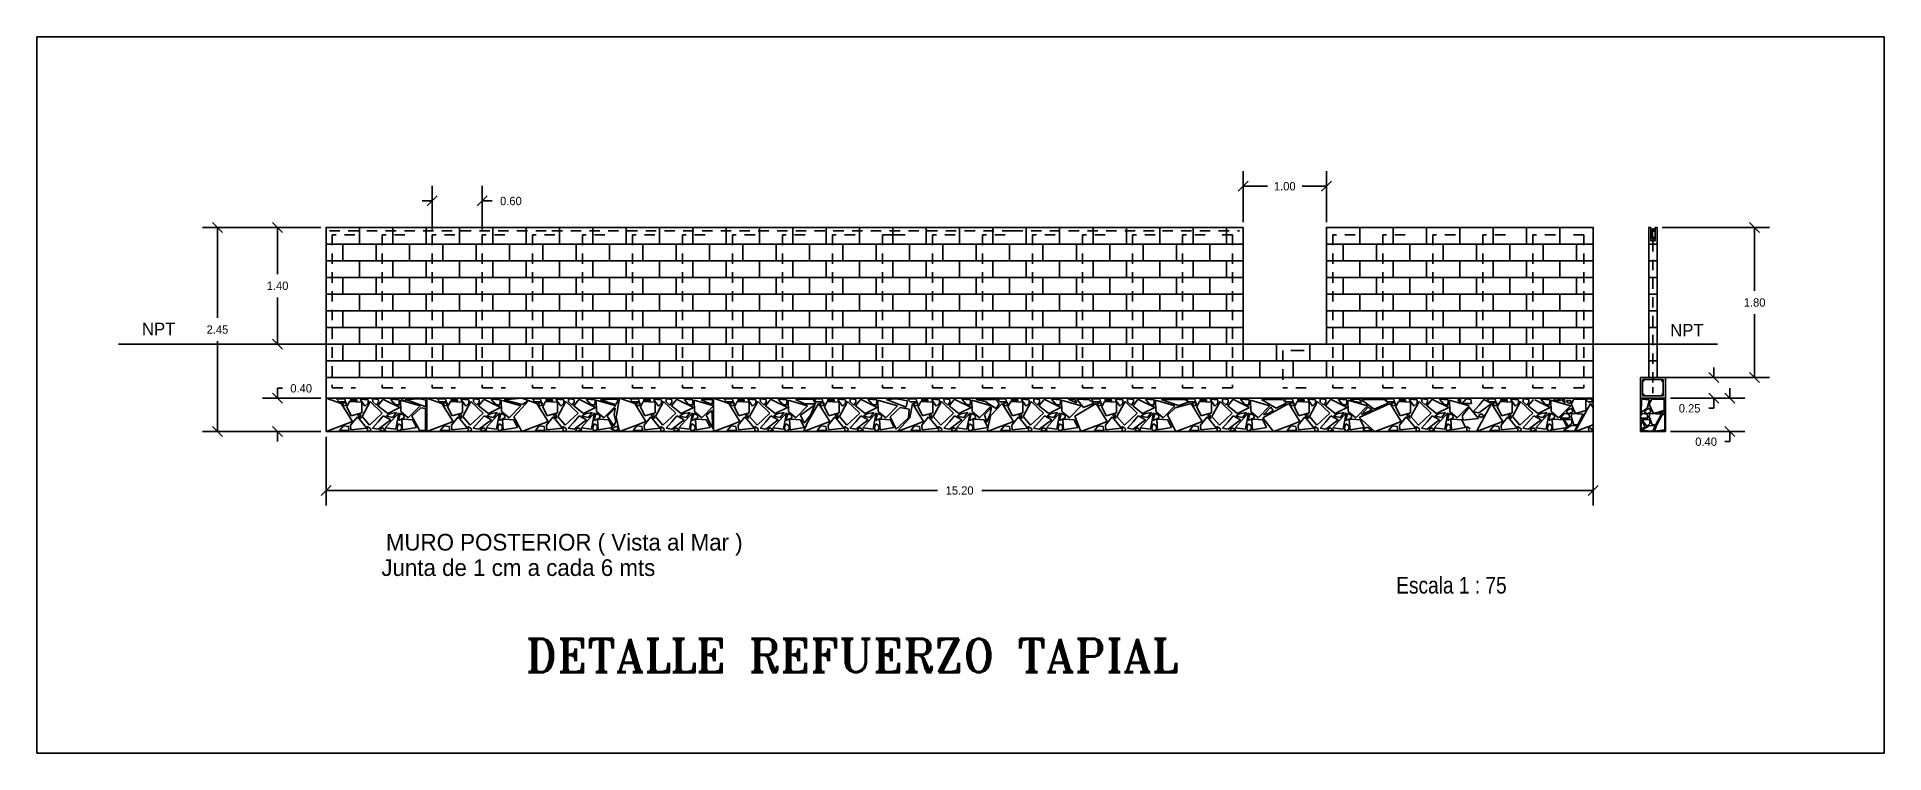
# Model space of a CAD drawing. Extents: x -52 to 126, y -84 to 6.
# Drawn here: x -30.19 to -8.03, y -3.37 to 5.22 of the extents above; entities that cross this region are included whole.
import ezdxf
from ezdxf.enums import TextEntityAlignment as Align

# ---------------------------------------------------------------- set-up
doc = ezdxf.new("R2010")
doc.units = 0
doc.header["$MEASUREMENT"] = 0
doc.linetypes.add('HIDDEN2', pattern=[0.1875, 0.125, -0.0625])
doc.layers.get('0').update_dxf_attribs({"linetype": 'CONTINUOUS'})
doc.layers.get('DEFPOINTS').update_dxf_attribs({"linetype": 'CONTINUOUS'})
for name, color, linetype in [('DIMENSIONES', 2, 'CONTINUOUS'), ('LADRILLO', 8, 'CONTINUOUS'), ('MARCO', 1, 'CONTINUOUS'), ('PAREDES', 7, 'CONTINUOUS'), ('PIEDRAS', 8, 'CONTINUOUS'), ('PUERTAS', 6, 'CONTINUOUS'), ('REFUERZO', 3, 'CONTINUOUS'), ('TERRENO', 3, 'CONTINUOUS'), ('TEXTOS', 3, 'CONTINUOUS')]:
    doc.layers.add(name, color=color, linetype=linetype)
doc.styles.add('CITYBLUEPRINT', font='CIBT____.PFB', dxfattribs={"height": 0.2})
doc.styles.add('ROMANT', font='romant', dxfattribs={"width": 2, "height": 0.4})
doc.styles.add('STYLE1', font='ARIALN.TTF', dxfattribs={"height": 0.2})
doc.dimstyles.get("Standard").update_dxf_attribs({"dimtxt": 0.18, "dimasz": 0.18, "dimexe": 0.18, "dimexo": 0.0625, "dimgap": 0.09, "dimtad": 0, "dimtih": 1, "dimtoh": 1, "dimzin": 0, "dimtxsty": 'CITYBLUEPRINT', "dimcen": 0.09, "dimazin": 3, "dimtfac": 1, "dimtofl": 0, "dimtmove": 0, "dimatfit": 3, "dimtolj": 1, "dimtzin": 0})

msp = doc.modelspace()

# ---------------------------------------------------------------- texts
at = {"layer": 'DIMENSIONES', "style": 'STYLE1'}
msp.add_text('Escala 1 : 75', height=0.2, dxfattribs=at).set_placement((-13.886, -1.455))
at = {"layer": 'TERRENO', "style": 'CITYBLUEPRINT'}
msp.add_text('NPT', height=0.15, dxfattribs=at).set_placement((-28.931, 1.644))
at = {"layer": 'TEXTOS'}
for s, height, style, p in [('NPT', 0.15, 'CITYBLUEPRINT', (-10.6, 1.629)), ('MURO POSTERIOR ( Vista al Mar )', 0.2, 'CITYBLUEPRINT', (-26.005, -0.939)), ('Junta de 1 cm a cada 6 mts', 0.2, 'CITYBLUEPRINT', (-26.059, -1.244)), ('DETALLE REFUERZO TAPIAL', 0.4, 'ROMANT', (-24.327, -2.399))]:
    msp.add_text(s, height=height, dxfattribs=dict(at, style=style)).set_placement(p)

# ---------------------------------------------------------------- blocks, each defined once
blk = doc.blocks.new('*D50')
at = {"color": 0, "linetype": 'BYBLOCK'}
for p, q in [((-26.785, 2.937), (-27.484, 2.937)), ((-27.244, 2.877), (-27.364, 2.997)), ((-27.304, 2.937), (-27.304, 2.377)), ((-27.304, 1.537), (-27.304, 2.097)), ((-27.244, 1.477), (-27.364, 1.597)), ((-26.785, 1.537), (-27.484, 1.537))]:
    blk.add_line(p, q, dxfattribs=at)
at = {"layer": 'DEFPOINTS', "color": 0, "linetype": 'BYBLOCK'}
for p in [(-27.304, 2.937), (-26.723, 2.937), (-26.723, 1.537)]:
    blk.add_point(p, dxfattribs=at)
at = {"color": 0, "linetype": 'BYBLOCK'}
blk.add_text('1.40', height=0.1, dxfattribs=at).set_placement((-27.304, 2.237), align=Align.MIDDLE_CENTER)
blk = doc.blocks.new('*D51')
at = {"color": 0, "linetype": 'BYBLOCK'}
for p, q in [((-26.785, 0.887), (-27.484, 0.887)), ((-27.244, 0.827), (-27.364, 0.947)), ((-27.304, 0.887), (-27.304, 1.007)), ((-27.304, 1.007), (-27.244, 1.007)), ((-26.785, 0.487), (-27.484, 0.487)), ((-27.244, 0.427), (-27.364, 0.547)), ((-27.304, 0.487), (-27.304, 0.367))]:
    blk.add_line(p, q, dxfattribs=at)
at = {"layer": 'DEFPOINTS', "color": 0, "linetype": 'BYBLOCK'}
for p in [(-27.304, 0.887), (-26.723, 0.887), (-26.723, 0.487)]:
    blk.add_point(p, dxfattribs=at)
at = {"color": 0, "linetype": 'BYBLOCK'}
blk.add_text('0.40', height=0.1, dxfattribs=at).set_placement((-27.021, 1.007), align=Align.MIDDLE_CENTER)
blk = doc.blocks.new('*D52')
at = {"color": 0, "linetype": 'BYBLOCK'}
for p, q in [((-26.785, 2.937), (-28.205, 2.937)), ((-27.965, 2.877), (-28.085, 2.997)), ((-28.025, 2.937), (-28.025, 1.852)), ((-28.025, 0.487), (-28.025, 1.572)), ((-26.785, 0.487), (-28.205, 0.487)), ((-27.965, 0.427), (-28.085, 0.547))]:
    blk.add_line(p, q, dxfattribs=at)
at = {"layer": 'DEFPOINTS', "color": 0, "linetype": 'BYBLOCK'}
for p in [(-26.723, 2.937), (-28.025, 0.487), (-26.723, 0.487)]:
    blk.add_point(p, dxfattribs=at)
at = {"color": 0, "linetype": 'BYBLOCK'}
blk.add_text('2.45', height=0.1, dxfattribs=at).set_placement((-28.025, 1.712), align=Align.MIDDLE_CENTER)
blk = doc.blocks.new('*D53')
at = {"color": 0, "linetype": 'BYBLOCK'}
for p, q in [((-11.523, 0.507), (-11.523, -0.399)), ((-26.723, 0.424), (-26.723, -0.399)), ((-26.783, -0.279), (-26.663, -0.159)), ((-26.723, -0.219), (-19.388, -0.219)), ((-11.523, -0.219), (-18.858, -0.219)), ((-11.583, -0.279), (-11.463, -0.159))]:
    blk.add_line(p, q, dxfattribs=at)
at = {"layer": 'DEFPOINTS', "color": 0, "linetype": 'BYBLOCK'}
for p in [(-26.723, 0.487), (-11.523, 0.57), (-11.523, -0.219)]:
    blk.add_point(p, dxfattribs=at)
at = {"color": 0, "linetype": 'BYBLOCK'}
blk.add_text('15.20', height=0.1, dxfattribs=at).set_placement((-19.123, -0.219), align=Align.MIDDLE_CENTER)
blk = doc.blocks.new('*D54')
at = {"color": 0, "linetype": 'BYBLOCK'}
for p, q in [((-15.723, 2.999), (-15.723, 3.611)), ((-14.723, 2.999), (-14.723, 3.611)), ((-15.783, 3.371), (-15.663, 3.491)), ((-15.723, 3.431), (-15.429, 3.431)), ((-14.723, 3.431), (-15.016, 3.431)), ((-14.783, 3.371), (-14.663, 3.491))]:
    blk.add_line(p, q, dxfattribs=at)
at = {"layer": 'DEFPOINTS', "color": 0, "linetype": 'BYBLOCK'}
for p in [(-14.723, 3.431), (-15.723, 2.937), (-14.723, 2.937)]:
    blk.add_point(p, dxfattribs=at)
at = {"color": 0, "linetype": 'BYBLOCK'}
blk.add_text('1.00', height=0.1, dxfattribs=at).set_placement((-15.223, 3.431), align=Align.MIDDLE_CENTER)
blk = doc.blocks.new('*D55')
at = {"color": 0, "linetype": 'BYBLOCK'}
for p, q in [((-10.595, 0.887), (-9.706, 0.887)), ((-9.826, 0.827), (-9.946, 0.947)), ((-9.886, 0.887), (-9.886, 1.007)), ((-10.595, 0.487), (-9.706, 0.487)), ((-9.826, 0.427), (-9.946, 0.547)), ((-9.886, 0.487), (-9.886, 0.367)), ((-9.886, 0.367), (-9.946, 0.367))]:
    blk.add_line(p, q, dxfattribs=at)
at = {"layer": 'DEFPOINTS', "color": 0, "linetype": 'BYBLOCK'}
for p in [(-10.657, 0.887), (-10.657, 0.487), (-9.886, 0.487)]:
    blk.add_point(p, dxfattribs=at)
at = {"color": 0, "linetype": 'BYBLOCK'}
blk.add_text('0.40', height=0.1, dxfattribs=at).set_placement((-10.169, 0.367), align=Align.MIDDLE_CENTER)
blk = doc.blocks.new('*D56')
at = {"color": 0, "linetype": 'BYBLOCK'}
for p, q in [((-10.595, 1.137), (-9.896, 1.137)), ((-10.016, 1.077), (-10.136, 1.197)), ((-10.076, 1.137), (-10.076, 1.257)), ((-10.595, 0.887), (-9.896, 0.887)), ((-10.016, 0.827), (-10.136, 0.947)), ((-10.076, 0.887), (-10.076, 0.767)), ((-10.076, 0.767), (-10.136, 0.767))]:
    blk.add_line(p, q, dxfattribs=at)
at = {"layer": 'DEFPOINTS', "color": 0, "linetype": 'BYBLOCK'}
for p in [(-10.657, 1.137), (-10.657, 0.887), (-10.076, 0.887)]:
    blk.add_point(p, dxfattribs=at)
at = {"color": 0, "linetype": 'BYBLOCK'}
blk.add_text('0.25', height=0.1, dxfattribs=at).set_placement((-10.367, 0.767), align=Align.MIDDLE_CENTER)
blk = doc.blocks.new('*D57')
at = {"color": 0, "linetype": 'BYBLOCK'}
for p, q in [((-10.695, 2.937), (-9.407, 2.937)), ((-9.527, 2.877), (-9.647, 2.997)), ((-9.587, 2.937), (-9.587, 2.177)), ((-9.587, 1.137), (-9.587, 1.897)), ((-10.695, 1.137), (-9.407, 1.137)), ((-9.527, 1.077), (-9.647, 1.197))]:
    blk.add_line(p, q, dxfattribs=at)
at = {"layer": 'DEFPOINTS', "color": 0, "linetype": 'BYBLOCK'}
for p in [(-10.757, 2.937), (-9.587, 2.937), (-10.757, 1.137)]:
    blk.add_point(p, dxfattribs=at)
at = {"color": 0, "linetype": 'BYBLOCK'}
blk.add_text('1.80', height=0.1, dxfattribs=at).set_placement((-9.587, 2.037), align=Align.MIDDLE_CENTER)
blk = doc.blocks.new('*D74')
at = {"color": 0, "linetype": 'BYBLOCK'}
for p, q in [((-25.448, 2.912), (-25.448, 3.434)), ((-24.848, 2.912), (-24.848, 3.434)), ((-25.448, 3.254), (-25.568, 3.254)), ((-25.508, 3.194), (-25.388, 3.314)), ((-24.908, 3.194), (-24.788, 3.314)), ((-24.848, 3.254), (-24.728, 3.254))]:
    blk.add_line(p, q, dxfattribs=at)
at = {"layer": 'DEFPOINTS', "color": 0, "linetype": 'BYBLOCK'}
for p in [(-24.848, 3.254), (-25.448, 2.849), (-24.848, 2.849)]:
    blk.add_point(p, dxfattribs=at)
at = {"color": 0, "linetype": 'BYBLOCK'}
blk.add_text('0.60', height=0.1, dxfattribs=at).set_placement((-24.505, 3.254), align=Align.MIDDLE_CENTER)

# ---------------------------------------------------------------- dimensions: what is measured, and where the dimension line sits
at = {"layer": 'DIMENSIONES'}
for base, p1, p2, picture, middle in [((-14.723, 3.431), (-15.723, 2.937), (-14.723, 2.937), '*D54', (-15.223, 3.431)), ((-24.848, 3.254), (-25.448, 2.849), (-24.848, 2.849), '*D74', (-24.505, 3.254)), ((-11.523, -0.219), (-26.723, 0.487), (-11.523, 0.57), '*D53', (-19.123, -0.219))]:
    dim = msp.add_linear_dim(base=base, p1=p1, p2=p2, dimstyle='Standard', dxfattribs=at)
    dim.commit()
    dim.dimension.update_dxf_attribs({"geometry": picture, "text_midpoint": middle})
for base, p1, p2, picture, middle in [((-28.025, 0.487), (-26.723, 2.937), (-26.723, 0.487), '*D52', (-28.025, 1.712)), ((-27.304, 2.937), (-26.723, 1.537), (-26.723, 2.937), '*D50', (-27.304, 2.237)), ((-9.587, 2.937), (-10.757, 1.137), (-10.757, 2.937), '*D57', (-9.587, 2.037)), ((-10.076, 0.887), (-10.657, 1.137), (-10.657, 0.887), '*D56', (-10.367, 0.767)), ((-27.304, 0.887), (-26.723, 0.487), (-26.723, 0.887), '*D51', (-27.021, 1.007)), ((-9.886, 0.487), (-10.657, 0.887), (-10.657, 0.487), '*D55', (-10.169, 0.367))]:
    dim = msp.add_linear_dim(base=base, p1=p1, p2=p2, angle=90, dimstyle='Standard', dxfattribs=at)
    dim.commit()
    dim.dimension.update_dxf_attribs({"geometry": picture, "text_midpoint": middle})

# ---------------------------------------------------------------- linework, layer by layer
at = {"layer": 'LADRILLO'}
for p, q in [((-26.523, 2.737), (-26.723, 2.737)), ((-26.723, 2.737), (-26.723, 2.537)), ((-26.523, 2.537), (-26.523, 2.737)), ((-26.723, 2.537), (-26.523, 2.537)), ((-26.323, 2.537), (-26.523, 2.537)), ((-26.523, 2.337), (-26.723, 2.337)), ((-26.723, 2.337), (-26.723, 2.137)), ((-26.523, 2.137), (-26.523, 2.337)), ((-26.723, 2.137), (-26.523, 2.137)), ((-26.523, 1.937), (-26.723, 1.937)), ((-26.723, 1.937), (-26.723, 1.737)), ((-26.523, 1.737), (-26.523, 1.937)), ((-26.723, 1.737), (-26.523, 1.737)), ((-26.523, 1.537), (-26.723, 1.537)), ((-26.723, 1.537), (-26.723, 1.337)), ((-26.523, 1.337), (-26.523, 1.537))]:
    msp.add_line(p, q, dxfattribs=at)
for points in [[(-26.323, 2.737), (-26.323, 2.937), (-26.723, 2.937), (-26.723, 2.737)], [(-25.923, 2.737), (-25.923, 2.937), (-26.323, 2.937), (-26.323, 2.737)], [(-25.523, 2.737), (-25.523, 2.937), (-25.923, 2.937), (-25.923, 2.737)], [(-25.123, 2.737), (-25.123, 2.937), (-25.523, 2.937), (-25.523, 2.737)], [(-24.723, 2.737), (-24.723, 2.937), (-25.123, 2.937), (-25.123, 2.737)], [(-24.323, 2.737), (-24.323, 2.937), (-24.723, 2.937), (-24.723, 2.737)], [(-23.923, 2.737), (-23.923, 2.937), (-24.323, 2.937), (-24.323, 2.737)], [(-23.523, 2.737), (-23.523, 2.937), (-23.923, 2.937), (-23.923, 2.737)], [(-23.123, 2.737), (-23.123, 2.937), (-23.523, 2.937), (-23.523, 2.737)], [(-22.723, 2.737), (-22.723, 2.937), (-23.123, 2.937), (-23.123, 2.737)], [(-22.323, 2.737), (-22.323, 2.937), (-22.723, 2.937), (-22.723, 2.737)], [(-21.923, 2.737), (-21.923, 2.937), (-22.323, 2.937), (-22.323, 2.737)], [(-21.523, 2.737), (-21.523, 2.937), (-21.923, 2.937), (-21.923, 2.737)], [(-21.123, 2.737), (-21.123, 2.937), (-21.523, 2.937), (-21.523, 2.737)], [(-20.723, 2.737), (-20.723, 2.937), (-21.123, 2.937), (-21.123, 2.737)], [(-20.323, 2.737), (-20.323, 2.937), (-20.723, 2.937), (-20.723, 2.737)], [(-19.923, 2.737), (-19.923, 2.937), (-20.323, 2.937), (-20.323, 2.737)], [(-19.523, 2.737), (-19.523, 2.937), (-19.923, 2.937), (-19.923, 2.737)], [(-19.123, 2.737), (-19.123, 2.937), (-19.523, 2.937), (-19.523, 2.737)], [(-18.723, 2.737), (-18.723, 2.937), (-19.123, 2.937), (-19.123, 2.737)], [(-18.323, 2.737), (-18.323, 2.937), (-18.723, 2.937), (-18.723, 2.737)], [(-17.923, 2.737), (-17.923, 2.937), (-18.323, 2.937), (-18.323, 2.737)], [(-17.523, 2.737), (-17.523, 2.937), (-17.923, 2.937), (-17.923, 2.737)], [(-17.123, 2.737), (-17.123, 2.937), (-17.523, 2.937), (-17.523, 2.737)], [(-16.723, 2.737), (-16.723, 2.937), (-17.123, 2.937), (-17.123, 2.737)], [(-16.323, 2.737), (-16.323, 2.937), (-16.723, 2.937), (-16.723, 2.737)], [(-15.923, 2.737), (-15.923, 2.937), (-16.323, 2.937), (-16.323, 2.737)], [(-14.323, 2.737), (-14.323, 2.937), (-14.723, 2.937), (-14.723, 2.737)], [(-13.923, 2.737), (-13.923, 2.937), (-14.323, 2.937), (-14.323, 2.737)], [(-13.523, 2.737), (-13.523, 2.937), (-13.923, 2.937), (-13.923, 2.737)], [(-13.123, 2.737), (-13.123, 2.937), (-13.523, 2.937), (-13.523, 2.737)], [(-12.723, 2.737), (-12.723, 2.937), (-13.123, 2.937), (-13.123, 2.737)], [(-12.323, 2.737), (-12.323, 2.937), (-12.723, 2.937), (-12.723, 2.737)], [(-11.923, 2.737), (-11.923, 2.937), (-12.323, 2.937), (-12.323, 2.737)], [(-11.523, 2.737), (-11.523, 2.937), (-11.923, 2.937), (-11.923, 2.737)], [(-26.123, 2.537), (-26.123, 2.737), (-26.523, 2.737), (-26.523, 2.537)], [(-25.723, 2.537), (-25.723, 2.737), (-26.123, 2.737), (-26.123, 2.537)], [(-25.323, 2.537), (-25.323, 2.737), (-25.723, 2.737), (-25.723, 2.537)], [(-24.923, 2.537), (-24.923, 2.737), (-25.323, 2.737), (-25.323, 2.537)], [(-24.523, 2.537), (-24.523, 2.737), (-24.923, 2.737), (-24.923, 2.537)], [(-24.123, 2.537), (-24.123, 2.737), (-24.523, 2.737), (-24.523, 2.537)], [(-23.723, 2.537), (-23.723, 2.737), (-24.123, 2.737), (-24.123, 2.537)], [(-23.323, 2.537), (-23.323, 2.737), (-23.723, 2.737), (-23.723, 2.537)], [(-22.923, 2.537), (-22.923, 2.737), (-23.323, 2.737), (-23.323, 2.537)], [(-22.523, 2.537), (-22.523, 2.737), (-22.923, 2.737), (-22.923, 2.537)], [(-22.123, 2.537), (-22.123, 2.737), (-22.523, 2.737), (-22.523, 2.537)], [(-21.723, 2.537), (-21.723, 2.737), (-22.123, 2.737), (-22.123, 2.537)], [(-21.323, 2.537), (-21.323, 2.737), (-21.723, 2.737), (-21.723, 2.537)], [(-20.923, 2.537), (-20.923, 2.737), (-21.323, 2.737), (-21.323, 2.537)], [(-20.523, 2.537), (-20.523, 2.737), (-20.923, 2.737), (-20.923, 2.537)], [(-20.123, 2.537), (-20.123, 2.737), (-20.523, 2.737), (-20.523, 2.537)], [(-19.723, 2.537), (-19.723, 2.737), (-20.123, 2.737), (-20.123, 2.537)], [(-19.323, 2.537), (-19.323, 2.737), (-19.723, 2.737), (-19.723, 2.537)], [(-18.923, 2.537), (-18.923, 2.737), (-19.323, 2.737), (-19.323, 2.537)], [(-18.523, 2.537), (-18.523, 2.737), (-18.923, 2.737), (-18.923, 2.537)], [(-18.123, 2.537), (-18.123, 2.737), (-18.523, 2.737), (-18.523, 2.537)], [(-17.723, 2.537), (-17.723, 2.737), (-18.123, 2.737), (-18.123, 2.537)], [(-17.323, 2.537), (-17.323, 2.737), (-17.723, 2.737), (-17.723, 2.537)], [(-16.923, 2.537), (-16.923, 2.737), (-17.323, 2.737), (-17.323, 2.537)], [(-16.523, 2.537), (-16.523, 2.737), (-16.923, 2.737), (-16.923, 2.537)], [(-16.123, 2.537), (-16.123, 2.737), (-16.523, 2.737), (-16.523, 2.537)], [(-15.723, 2.537), (-15.723, 2.737), (-16.123, 2.737), (-16.123, 2.537)], [(-14.123, 2.537), (-14.123, 2.737), (-14.523, 2.737), (-14.523, 2.537)], [(-13.723, 2.537), (-13.723, 2.737), (-14.123, 2.737), (-14.123, 2.537)], [(-13.323, 2.537), (-13.323, 2.737), (-13.723, 2.737), (-13.723, 2.537)], [(-12.923, 2.537), (-12.923, 2.737), (-13.323, 2.737), (-13.323, 2.537)], [(-12.523, 2.537), (-12.523, 2.737), (-12.923, 2.737), (-12.923, 2.537)], [(-12.123, 2.537), (-12.123, 2.737), (-12.523, 2.737), (-12.523, 2.537)], [(-11.723, 2.537), (-11.723, 2.737), (-12.123, 2.737), (-12.123, 2.537)], [(-10.857, 2.537), (-10.757, 2.537), (-10.757, 2.737), (-10.857, 2.737)], [(-26.323, 2.337), (-26.323, 2.537), (-26.723, 2.537), (-26.723, 2.337)], [(-25.923, 2.337), (-25.923, 2.537), (-26.323, 2.537), (-26.323, 2.337)], [(-25.523, 2.337), (-25.523, 2.537), (-25.923, 2.537), (-25.923, 2.337)], [(-25.123, 2.337), (-25.123, 2.537), (-25.523, 2.537), (-25.523, 2.337)], [(-24.723, 2.337), (-24.723, 2.537), (-25.123, 2.537), (-25.123, 2.337)], [(-24.323, 2.337), (-24.323, 2.537), (-24.723, 2.537), (-24.723, 2.337)], [(-23.923, 2.337), (-23.923, 2.537), (-24.323, 2.537), (-24.323, 2.337)], [(-23.523, 2.337), (-23.523, 2.537), (-23.923, 2.537), (-23.923, 2.337)], [(-23.123, 2.337), (-23.123, 2.537), (-23.523, 2.537), (-23.523, 2.337)], [(-22.723, 2.337), (-22.723, 2.537), (-23.123, 2.537), (-23.123, 2.337)], [(-22.323, 2.337), (-22.323, 2.537), (-22.723, 2.537), (-22.723, 2.337)], [(-21.923, 2.337), (-21.923, 2.537), (-22.323, 2.537), (-22.323, 2.337)], [(-21.523, 2.337), (-21.523, 2.537), (-21.923, 2.537), (-21.923, 2.337)], [(-21.123, 2.337), (-21.123, 2.537), (-21.523, 2.537), (-21.523, 2.337)], [(-20.723, 2.337), (-20.723, 2.537), (-21.123, 2.537), (-21.123, 2.337)], [(-20.323, 2.337), (-20.323, 2.537), (-20.723, 2.537), (-20.723, 2.337)], [(-19.923, 2.337), (-19.923, 2.537), (-20.323, 2.537), (-20.323, 2.337)], [(-19.523, 2.337), (-19.523, 2.537), (-19.923, 2.537), (-19.923, 2.337)], [(-19.123, 2.337), (-19.123, 2.537), (-19.523, 2.537), (-19.523, 2.337)], [(-18.723, 2.337), (-18.723, 2.537), (-19.123, 2.537), (-19.123, 2.337)], [(-18.323, 2.337), (-18.323, 2.537), (-18.723, 2.537), (-18.723, 2.337)], [(-17.923, 2.337), (-17.923, 2.537), (-18.323, 2.537), (-18.323, 2.337)], [(-17.523, 2.337), (-17.523, 2.537), (-17.923, 2.537), (-17.923, 2.337)], [(-17.123, 2.337), (-17.123, 2.537), (-17.523, 2.537), (-17.523, 2.337)], [(-16.723, 2.337), (-16.723, 2.537), (-17.123, 2.537), (-17.123, 2.337)], [(-16.323, 2.337), (-16.323, 2.537), (-16.723, 2.537), (-16.723, 2.337)], [(-15.923, 2.337), (-15.923, 2.537), (-16.323, 2.537), (-16.323, 2.337)], [(-14.323, 2.337), (-14.323, 2.537), (-14.723, 2.537), (-14.723, 2.337)], [(-13.923, 2.337), (-13.923, 2.537), (-14.323, 2.537), (-14.323, 2.337)], [(-13.523, 2.337), (-13.523, 2.537), (-13.923, 2.537), (-13.923, 2.337)], [(-13.123, 2.337), (-13.123, 2.537), (-13.523, 2.537), (-13.523, 2.337)], [(-12.723, 2.337), (-12.723, 2.537), (-13.123, 2.537), (-13.123, 2.337)], [(-12.323, 2.337), (-12.323, 2.537), (-12.723, 2.537), (-12.723, 2.337)], [(-11.923, 2.337), (-11.923, 2.537), (-12.323, 2.537), (-12.323, 2.337)], [(-11.523, 2.337), (-11.523, 2.537), (-11.923, 2.537), (-11.923, 2.337)], [(-10.857, 2.337), (-10.757, 2.337), (-10.757, 2.537), (-10.857, 2.537)], [(-26.123, 2.137), (-26.123, 2.337), (-26.523, 2.337), (-26.523, 2.137)], [(-25.723, 2.137), (-25.723, 2.337), (-26.123, 2.337), (-26.123, 2.137)], [(-25.323, 2.137), (-25.323, 2.337), (-25.723, 2.337), (-25.723, 2.137)], [(-24.923, 2.137), (-24.923, 2.337), (-25.323, 2.337), (-25.323, 2.137)], [(-24.523, 2.137), (-24.523, 2.337), (-24.923, 2.337), (-24.923, 2.137)], [(-24.123, 2.137), (-24.123, 2.337), (-24.523, 2.337), (-24.523, 2.137)], [(-23.723, 2.137), (-23.723, 2.337), (-24.123, 2.337), (-24.123, 2.137)], [(-23.323, 2.137), (-23.323, 2.337), (-23.723, 2.337), (-23.723, 2.137)], [(-22.923, 2.137), (-22.923, 2.337), (-23.323, 2.337), (-23.323, 2.137)], [(-22.523, 2.137), (-22.523, 2.337), (-22.923, 2.337), (-22.923, 2.137)], [(-22.123, 2.137), (-22.123, 2.337), (-22.523, 2.337), (-22.523, 2.137)], [(-21.723, 2.137), (-21.723, 2.337), (-22.123, 2.337), (-22.123, 2.137)], [(-21.323, 2.137), (-21.323, 2.337), (-21.723, 2.337), (-21.723, 2.137)], [(-20.923, 2.137), (-20.923, 2.337), (-21.323, 2.337), (-21.323, 2.137)], [(-20.523, 2.137), (-20.523, 2.337), (-20.923, 2.337), (-20.923, 2.137)], [(-20.123, 2.137), (-20.123, 2.337), (-20.523, 2.337), (-20.523, 2.137)], [(-19.723, 2.137), (-19.723, 2.337), (-20.123, 2.337), (-20.123, 2.137)], [(-19.323, 2.137), (-19.323, 2.337), (-19.723, 2.337), (-19.723, 2.137)], [(-18.923, 2.137), (-18.923, 2.337), (-19.323, 2.337), (-19.323, 2.137)], [(-18.523, 2.137), (-18.523, 2.337), (-18.923, 2.337), (-18.923, 2.137)], [(-18.123, 2.137), (-18.123, 2.337), (-18.523, 2.337), (-18.523, 2.137)], [(-17.723, 2.137), (-17.723, 2.337), (-18.123, 2.337), (-18.123, 2.137)], [(-17.323, 2.137), (-17.323, 2.337), (-17.723, 2.337), (-17.723, 2.137)], [(-16.923, 2.137), (-16.923, 2.337), (-17.323, 2.337), (-17.323, 2.137)], [(-16.523, 2.137), (-16.523, 2.337), (-16.923, 2.337), (-16.923, 2.137)], [(-16.123, 2.137), (-16.123, 2.337), (-16.523, 2.337), (-16.523, 2.137)], [(-15.723, 2.137), (-15.723, 2.337), (-16.123, 2.337), (-16.123, 2.137)], [(-14.123, 2.137), (-14.123, 2.337), (-14.523, 2.337), (-14.523, 2.137)], [(-13.723, 2.137), (-13.723, 2.337), (-14.123, 2.337), (-14.123, 2.137)], [(-13.323, 2.137), (-13.323, 2.337), (-13.723, 2.337), (-13.723, 2.137)], [(-12.923, 2.137), (-12.923, 2.337), (-13.323, 2.337), (-13.323, 2.137)], [(-12.523, 2.137), (-12.523, 2.337), (-12.923, 2.337), (-12.923, 2.137)], [(-12.123, 2.137), (-12.123, 2.337), (-12.523, 2.337), (-12.523, 2.137)], [(-11.723, 2.137), (-11.723, 2.337), (-12.123, 2.337), (-12.123, 2.137)], [(-10.857, 2.137), (-10.757, 2.137), (-10.757, 2.337), (-10.857, 2.337)], [(-26.323, 1.937), (-26.323, 2.137), (-26.723, 2.137), (-26.723, 1.937)], [(-25.923, 1.937), (-25.923, 2.137), (-26.323, 2.137), (-26.323, 1.937)], [(-25.523, 1.937), (-25.523, 2.137), (-25.923, 2.137), (-25.923, 1.937)], [(-25.123, 1.937), (-25.123, 2.137), (-25.523, 2.137), (-25.523, 1.937)], [(-24.723, 1.937), (-24.723, 2.137), (-25.123, 2.137), (-25.123, 1.937)], [(-24.323, 1.937), (-24.323, 2.137), (-24.723, 2.137), (-24.723, 1.937)], [(-23.923, 1.937), (-23.923, 2.137), (-24.323, 2.137), (-24.323, 1.937)], [(-23.523, 1.937), (-23.523, 2.137), (-23.923, 2.137), (-23.923, 1.937)], [(-23.123, 1.937), (-23.123, 2.137), (-23.523, 2.137), (-23.523, 1.937)], [(-22.723, 1.937), (-22.723, 2.137), (-23.123, 2.137), (-23.123, 1.937)], [(-22.323, 1.937), (-22.323, 2.137), (-22.723, 2.137), (-22.723, 1.937)], [(-21.923, 1.937), (-21.923, 2.137), (-22.323, 2.137), (-22.323, 1.937)], [(-21.523, 1.937), (-21.523, 2.137), (-21.923, 2.137), (-21.923, 1.937)], [(-21.123, 1.937), (-21.123, 2.137), (-21.523, 2.137), (-21.523, 1.937)], [(-20.723, 1.937), (-20.723, 2.137), (-21.123, 2.137), (-21.123, 1.937)], [(-20.323, 1.937), (-20.323, 2.137), (-20.723, 2.137), (-20.723, 1.937)], [(-19.923, 1.937), (-19.923, 2.137), (-20.323, 2.137), (-20.323, 1.937)], [(-19.523, 1.937), (-19.523, 2.137), (-19.923, 2.137), (-19.923, 1.937)], [(-19.123, 1.937), (-19.123, 2.137), (-19.523, 2.137), (-19.523, 1.937)], [(-18.723, 1.937), (-18.723, 2.137), (-19.123, 2.137), (-19.123, 1.937)], [(-18.323, 1.937), (-18.323, 2.137), (-18.723, 2.137), (-18.723, 1.937)], [(-17.923, 1.937), (-17.923, 2.137), (-18.323, 2.137), (-18.323, 1.937)], [(-17.523, 1.937), (-17.523, 2.137), (-17.923, 2.137), (-17.923, 1.937)], [(-17.123, 1.937), (-17.123, 2.137), (-17.523, 2.137), (-17.523, 1.937)], [(-16.723, 1.937), (-16.723, 2.137), (-17.123, 2.137), (-17.123, 1.937)], [(-16.323, 1.937), (-16.323, 2.137), (-16.723, 2.137), (-16.723, 1.937)], [(-15.923, 1.937), (-15.923, 2.137), (-16.323, 2.137), (-16.323, 1.937)], [(-14.323, 1.937), (-14.323, 2.137), (-14.723, 2.137), (-14.723, 1.937)], [(-13.923, 1.937), (-13.923, 2.137), (-14.323, 2.137), (-14.323, 1.937)], [(-13.523, 1.937), (-13.523, 2.137), (-13.923, 2.137), (-13.923, 1.937)], [(-13.123, 1.937), (-13.123, 2.137), (-13.523, 2.137), (-13.523, 1.937)], [(-12.723, 1.937), (-12.723, 2.137), (-13.123, 2.137), (-13.123, 1.937)], [(-12.323, 1.937), (-12.323, 2.137), (-12.723, 2.137), (-12.723, 1.937)], [(-11.923, 1.937), (-11.923, 2.137), (-12.323, 2.137), (-12.323, 1.937)], [(-11.523, 1.937), (-11.523, 2.137), (-11.923, 2.137), (-11.923, 1.937)], [(-10.857, 1.937), (-10.757, 1.937), (-10.757, 2.137), (-10.857, 2.137)], [(-26.123, 1.737), (-26.123, 1.937), (-26.523, 1.937), (-26.523, 1.737)], [(-25.723, 1.737), (-25.723, 1.937), (-26.123, 1.937), (-26.123, 1.737)], [(-25.323, 1.737), (-25.323, 1.937), (-25.723, 1.937), (-25.723, 1.737)], [(-24.923, 1.737), (-24.923, 1.937), (-25.323, 1.937), (-25.323, 1.737)], [(-24.523, 1.737), (-24.523, 1.937), (-24.923, 1.937), (-24.923, 1.737)], [(-24.123, 1.737), (-24.123, 1.937), (-24.523, 1.937), (-24.523, 1.737)], [(-23.723, 1.737), (-23.723, 1.937), (-24.123, 1.937), (-24.123, 1.737)], [(-23.323, 1.737), (-23.323, 1.937), (-23.723, 1.937), (-23.723, 1.737)], [(-22.923, 1.737), (-22.923, 1.937), (-23.323, 1.937), (-23.323, 1.737)], [(-22.523, 1.737), (-22.523, 1.937), (-22.923, 1.937), (-22.923, 1.737)], [(-22.123, 1.737), (-22.123, 1.937), (-22.523, 1.937), (-22.523, 1.737)], [(-21.723, 1.737), (-21.723, 1.937), (-22.123, 1.937), (-22.123, 1.737)], [(-21.323, 1.737), (-21.323, 1.937), (-21.723, 1.937), (-21.723, 1.737)], [(-20.923, 1.737), (-20.923, 1.937), (-21.323, 1.937), (-21.323, 1.737)], [(-20.523, 1.737), (-20.523, 1.937), (-20.923, 1.937), (-20.923, 1.737)], [(-20.123, 1.737), (-20.123, 1.937), (-20.523, 1.937), (-20.523, 1.737)], [(-19.723, 1.737), (-19.723, 1.937), (-20.123, 1.937), (-20.123, 1.737)], [(-19.323, 1.737), (-19.323, 1.937), (-19.723, 1.937), (-19.723, 1.737)], [(-18.923, 1.737), (-18.923, 1.937), (-19.323, 1.937), (-19.323, 1.737)], [(-18.523, 1.737), (-18.523, 1.937), (-18.923, 1.937), (-18.923, 1.737)], [(-18.123, 1.737), (-18.123, 1.937), (-18.523, 1.937), (-18.523, 1.737)], [(-17.723, 1.737), (-17.723, 1.937), (-18.123, 1.937), (-18.123, 1.737)], [(-17.323, 1.737), (-17.323, 1.937), (-17.723, 1.937), (-17.723, 1.737)], [(-16.923, 1.737), (-16.923, 1.937), (-17.323, 1.937), (-17.323, 1.737)], [(-16.523, 1.737), (-16.523, 1.937), (-16.923, 1.937), (-16.923, 1.737)], [(-16.123, 1.737), (-16.123, 1.937), (-16.523, 1.937), (-16.523, 1.737)], [(-15.723, 1.737), (-15.723, 1.937), (-16.123, 1.937), (-16.123, 1.737)], [(-14.123, 1.737), (-14.123, 1.937), (-14.523, 1.937), (-14.523, 1.737)], [(-13.723, 1.737), (-13.723, 1.937), (-14.123, 1.937), (-14.123, 1.737)], [(-13.323, 1.737), (-13.323, 1.937), (-13.723, 1.937), (-13.723, 1.737)], [(-12.923, 1.737), (-12.923, 1.937), (-13.323, 1.937), (-13.323, 1.737)], [(-12.523, 1.737), (-12.523, 1.937), (-12.923, 1.937), (-12.923, 1.737)], [(-12.123, 1.737), (-12.123, 1.937), (-12.523, 1.937), (-12.523, 1.737)], [(-11.723, 1.737), (-11.723, 1.937), (-12.123, 1.937), (-12.123, 1.737)], [(-10.857, 1.737), (-10.757, 1.737), (-10.757, 1.937), (-10.857, 1.937)], [(-26.323, 1.537), (-26.323, 1.737), (-26.723, 1.737), (-26.723, 1.537)], [(-25.923, 1.537), (-25.923, 1.737), (-26.323, 1.737), (-26.323, 1.537)], [(-25.523, 1.537), (-25.523, 1.737), (-25.923, 1.737), (-25.923, 1.537)], [(-25.123, 1.537), (-25.123, 1.737), (-25.523, 1.737), (-25.523, 1.537)], [(-24.723, 1.537), (-24.723, 1.737), (-25.123, 1.737), (-25.123, 1.537)], [(-24.323, 1.537), (-24.323, 1.737), (-24.723, 1.737), (-24.723, 1.537)], [(-23.923, 1.537), (-23.923, 1.737), (-24.323, 1.737), (-24.323, 1.537)], [(-23.523, 1.537), (-23.523, 1.737), (-23.923, 1.737), (-23.923, 1.537)], [(-23.123, 1.537), (-23.123, 1.737), (-23.523, 1.737), (-23.523, 1.537)], [(-22.723, 1.537), (-22.723, 1.737), (-23.123, 1.737), (-23.123, 1.537)], [(-22.323, 1.537), (-22.323, 1.737), (-22.723, 1.737), (-22.723, 1.537)], [(-21.923, 1.537), (-21.923, 1.737), (-22.323, 1.737), (-22.323, 1.537)], [(-21.523, 1.537), (-21.523, 1.737), (-21.923, 1.737), (-21.923, 1.537)], [(-21.123, 1.537), (-21.123, 1.737), (-21.523, 1.737), (-21.523, 1.537)], [(-20.723, 1.537), (-20.723, 1.737), (-21.123, 1.737), (-21.123, 1.537)], [(-20.323, 1.537), (-20.323, 1.737), (-20.723, 1.737), (-20.723, 1.537)], [(-19.923, 1.537), (-19.923, 1.737), (-20.323, 1.737), (-20.323, 1.537)], [(-19.523, 1.537), (-19.523, 1.737), (-19.923, 1.737), (-19.923, 1.537)], [(-19.123, 1.537), (-19.123, 1.737), (-19.523, 1.737), (-19.523, 1.537)], [(-18.723, 1.537), (-18.723, 1.737), (-19.123, 1.737), (-19.123, 1.537)], [(-18.323, 1.537), (-18.323, 1.737), (-18.723, 1.737), (-18.723, 1.537)], [(-17.923, 1.537), (-17.923, 1.737), (-18.323, 1.737), (-18.323, 1.537)], [(-17.523, 1.537), (-17.523, 1.737), (-17.923, 1.737), (-17.923, 1.537)], [(-17.123, 1.537), (-17.123, 1.737), (-17.523, 1.737), (-17.523, 1.537)], [(-16.723, 1.537), (-16.723, 1.737), (-17.123, 1.737), (-17.123, 1.537)], [(-16.323, 1.537), (-16.323, 1.737), (-16.723, 1.737), (-16.723, 1.537)], [(-15.923, 1.537), (-15.923, 1.737), (-16.323, 1.737), (-16.323, 1.537)], [(-14.323, 1.537), (-14.323, 1.737), (-14.723, 1.737), (-14.723, 1.537)], [(-13.923, 1.537), (-13.923, 1.737), (-14.323, 1.737), (-14.323, 1.537)], [(-13.523, 1.537), (-13.523, 1.737), (-13.923, 1.737), (-13.923, 1.537)], [(-13.123, 1.537), (-13.123, 1.737), (-13.523, 1.737), (-13.523, 1.537)], [(-12.723, 1.537), (-12.723, 1.737), (-13.123, 1.737), (-13.123, 1.537)], [(-12.323, 1.537), (-12.323, 1.737), (-12.723, 1.737), (-12.723, 1.537)], [(-11.923, 1.537), (-11.923, 1.737), (-12.323, 1.737), (-12.323, 1.537)], [(-11.523, 1.537), (-11.523, 1.737), (-11.923, 1.737), (-11.923, 1.537)], [(-10.857, 1.537), (-10.757, 1.537), (-10.757, 1.737), (-10.857, 1.737)], [(-26.323, 1.137), (-26.323, 1.337), (-26.723, 1.337), (-26.723, 1.137)], [(-26.123, 1.337), (-26.123, 1.537), (-26.523, 1.537), (-26.523, 1.337)], [(-25.923, 1.137), (-25.923, 1.337), (-26.323, 1.337), (-26.323, 1.137)], [(-25.723, 1.337), (-25.723, 1.537), (-26.123, 1.537), (-26.123, 1.337)], [(-25.523, 1.137), (-25.523, 1.337), (-25.923, 1.337), (-25.923, 1.137)], [(-25.323, 1.337), (-25.323, 1.537), (-25.723, 1.537), (-25.723, 1.337)], [(-25.123, 1.137), (-25.123, 1.337), (-25.523, 1.337), (-25.523, 1.137)], [(-24.923, 1.337), (-24.923, 1.537), (-25.323, 1.537), (-25.323, 1.337)], [(-24.723, 1.137), (-24.723, 1.337), (-25.123, 1.337), (-25.123, 1.137)], [(-24.523, 1.337), (-24.523, 1.537), (-24.923, 1.537), (-24.923, 1.337)], [(-24.323, 1.137), (-24.323, 1.337), (-24.723, 1.337), (-24.723, 1.137)], [(-24.123, 1.337), (-24.123, 1.537), (-24.523, 1.537), (-24.523, 1.337)], [(-23.923, 1.137), (-23.923, 1.337), (-24.323, 1.337), (-24.323, 1.137)], [(-23.723, 1.337), (-23.723, 1.537), (-24.123, 1.537), (-24.123, 1.337)], [(-23.523, 1.137), (-23.523, 1.337), (-23.923, 1.337), (-23.923, 1.137)], [(-23.323, 1.337), (-23.323, 1.537), (-23.723, 1.537), (-23.723, 1.337)], [(-23.123, 1.137), (-23.123, 1.337), (-23.523, 1.337), (-23.523, 1.137)], [(-22.923, 1.337), (-22.923, 1.537), (-23.323, 1.537), (-23.323, 1.337)], [(-22.723, 1.137), (-22.723, 1.337), (-23.123, 1.337), (-23.123, 1.137)], [(-22.523, 1.337), (-22.523, 1.537), (-22.923, 1.537), (-22.923, 1.337)], [(-22.323, 1.137), (-22.323, 1.337), (-22.723, 1.337), (-22.723, 1.137)], [(-22.123, 1.337), (-22.123, 1.537), (-22.523, 1.537), (-22.523, 1.337)], [(-21.923, 1.137), (-21.923, 1.337), (-22.323, 1.337), (-22.323, 1.137)], [(-21.723, 1.337), (-21.723, 1.537), (-22.123, 1.537), (-22.123, 1.337)], [(-21.523, 1.137), (-21.523, 1.337), (-21.923, 1.337), (-21.923, 1.137)], [(-21.323, 1.337), (-21.323, 1.537), (-21.723, 1.537), (-21.723, 1.337)], [(-21.123, 1.137), (-21.123, 1.337), (-21.523, 1.337), (-21.523, 1.137)], [(-20.923, 1.337), (-20.923, 1.537), (-21.323, 1.537), (-21.323, 1.337)], [(-20.723, 1.137), (-20.723, 1.337), (-21.123, 1.337), (-21.123, 1.137)], [(-20.523, 1.337), (-20.523, 1.537), (-20.923, 1.537), (-20.923, 1.337)], [(-20.323, 1.137), (-20.323, 1.337), (-20.723, 1.337), (-20.723, 1.137)], [(-20.123, 1.337), (-20.123, 1.537), (-20.523, 1.537), (-20.523, 1.337)], [(-19.923, 1.137), (-19.923, 1.337), (-20.323, 1.337), (-20.323, 1.137)], [(-19.723, 1.337), (-19.723, 1.537), (-20.123, 1.537), (-20.123, 1.337)], [(-19.523, 1.137), (-19.523, 1.337), (-19.923, 1.337), (-19.923, 1.137)], [(-19.323, 1.337), (-19.323, 1.537), (-19.723, 1.537), (-19.723, 1.337)], [(-19.123, 1.137), (-19.123, 1.337), (-19.523, 1.337), (-19.523, 1.137)], [(-18.923, 1.337), (-18.923, 1.537), (-19.323, 1.537), (-19.323, 1.337)], [(-18.723, 1.137), (-18.723, 1.337), (-19.123, 1.337), (-19.123, 1.137)], [(-18.523, 1.337), (-18.523, 1.537), (-18.923, 1.537), (-18.923, 1.337)], [(-18.323, 1.137), (-18.323, 1.337), (-18.723, 1.337), (-18.723, 1.137)], [(-18.123, 1.337), (-18.123, 1.537), (-18.523, 1.537), (-18.523, 1.337)], [(-17.923, 1.137), (-17.923, 1.337), (-18.323, 1.337), (-18.323, 1.137)], [(-17.723, 1.337), (-17.723, 1.537), (-18.123, 1.537), (-18.123, 1.337)], [(-17.523, 1.137), (-17.523, 1.337), (-17.923, 1.337), (-17.923, 1.137)], [(-17.323, 1.337), (-17.323, 1.537), (-17.723, 1.537), (-17.723, 1.337)], [(-17.123, 1.137), (-17.123, 1.337), (-17.523, 1.337), (-17.523, 1.137)], [(-16.923, 1.337), (-16.923, 1.537), (-17.323, 1.537), (-17.323, 1.337)], [(-16.723, 1.137), (-16.723, 1.337), (-17.123, 1.337), (-17.123, 1.137)], [(-16.523, 1.337), (-16.523, 1.537), (-16.923, 1.537), (-16.923, 1.337)], [(-16.323, 1.137), (-16.323, 1.337), (-16.723, 1.337), (-16.723, 1.137)], [(-16.123, 1.337), (-16.123, 1.537), (-16.523, 1.537), (-16.523, 1.337)], [(-15.923, 1.137), (-15.923, 1.337), (-16.323, 1.337), (-16.323, 1.137)], [(-15.723, 1.337), (-15.723, 1.537), (-16.123, 1.537), (-16.123, 1.337)], [(-15.523, 1.137), (-15.523, 1.337), (-15.923, 1.337), (-15.923, 1.137)], [(-15.323, 1.337), (-15.323, 1.537), (-15.723, 1.537), (-15.723, 1.337)], [(-15.123, 1.137), (-15.123, 1.337), (-15.523, 1.337), (-15.523, 1.137)], [(-14.923, 1.337), (-14.923, 1.537), (-15.323, 1.537), (-15.323, 1.337)], [(-14.723, 1.137), (-14.723, 1.337), (-15.123, 1.337), (-15.123, 1.137)], [(-14.323, 1.137), (-14.323, 1.337), (-14.723, 1.337), (-14.723, 1.137)], [(-14.123, 1.337), (-14.123, 1.537), (-14.523, 1.537), (-14.523, 1.337)], [(-13.923, 1.137), (-13.923, 1.337), (-14.323, 1.337), (-14.323, 1.137)], [(-13.723, 1.337), (-13.723, 1.537), (-14.123, 1.537), (-14.123, 1.337)], [(-13.523, 1.137), (-13.523, 1.337), (-13.923, 1.337), (-13.923, 1.137)], [(-13.323, 1.337), (-13.323, 1.537), (-13.723, 1.537), (-13.723, 1.337)], [(-13.123, 1.137), (-13.123, 1.337), (-13.523, 1.337), (-13.523, 1.137)], [(-12.923, 1.337), (-12.923, 1.537), (-13.323, 1.537), (-13.323, 1.337)], [(-12.723, 1.137), (-12.723, 1.337), (-13.123, 1.337), (-13.123, 1.137)], [(-12.523, 1.337), (-12.523, 1.537), (-12.923, 1.537), (-12.923, 1.337)], [(-12.323, 1.137), (-12.323, 1.337), (-12.723, 1.337), (-12.723, 1.137)], [(-12.123, 1.337), (-12.123, 1.537), (-12.523, 1.537), (-12.523, 1.337)], [(-11.923, 1.137), (-11.923, 1.337), (-12.323, 1.337), (-12.323, 1.137)], [(-11.723, 1.337), (-11.723, 1.537), (-12.123, 1.537), (-12.123, 1.337)], [(-11.523, 1.137), (-11.523, 1.337), (-11.923, 1.337), (-11.923, 1.137)], [(-10.857, 1.337), (-10.757, 1.337), (-10.757, 1.537), (-10.857, 1.537)], [(-10.857, 1.137), (-10.757, 1.137), (-10.757, 1.337), (-10.857, 1.337)]]:
    msp.add_lwpolyline(points, close=True, dxfattribs=at)
for points in [[(-15.723, 2.937), (-15.923, 2.937), (-15.923, 2.737), (-15.723, 2.737)], [(-14.723, 2.737), (-14.723, 2.937)], [(-10.857, 2.737), (-10.757, 2.737), (-10.757, 2.937), (-10.782, 2.937)], [(-10.832, 2.937), (-10.857, 2.937), (-10.857, 2.737)], [(-15.723, 2.737), (-15.723, 2.537)], [(-14.523, 2.537), (-14.523, 2.737), (-14.723, 2.737)], [(-15.723, 2.537), (-15.923, 2.537), (-15.923, 2.337), (-15.723, 2.337)], [(-14.723, 2.537), (-14.523, 2.537)], [(-14.723, 2.337), (-14.723, 2.537)], [(-15.723, 2.337), (-15.723, 2.137)], [(-14.523, 2.137), (-14.523, 2.337), (-14.723, 2.337)], [(-15.723, 2.137), (-15.923, 2.137), (-15.923, 1.937), (-15.723, 1.937)], [(-14.723, 2.137), (-14.523, 2.137)], [(-14.723, 1.937), (-14.723, 2.137)], [(-15.723, 1.937), (-15.723, 1.737)], [(-14.523, 1.737), (-14.523, 1.937), (-14.723, 1.937)], [(-15.723, 1.737), (-15.923, 1.737), (-15.923, 1.537), (-15.723, 1.537)], [(-14.723, 1.537), (-14.723, 1.737)], [(-14.723, 1.737), (-14.523, 1.737)], [(-15.723, 1.537), (-15.723, 1.337), (-15.323, 1.337)], [(-14.523, 1.337), (-14.523, 1.537), (-14.723, 1.537)]]:
    msp.add_lwpolyline(points, dxfattribs=at)
at = {"layer": 'MARCO'}
msp.add_lwpolyline([(-30.19, 5.222), (-30.19, -3.369), (-8.035, -3.369), (-8.035, 5.222)], close=True, dxfattribs=at)
at = {"layer": 'PAREDES'}
for p, q in [((-26.723, 2.937), (-18.323, 2.937)), ((-18.323, 2.937), (-15.723, 2.937)), ((-15.723, 1.537), (-15.723, 2.937)), ((-11.523, 2.937), (-14.723, 2.937)), ((-14.723, 1.537), (-14.723, 2.937)), ((-10.857, 2.937), (-10.857, 1.137)), ((-10.857, 2.937), (-10.832, 2.937)), ((-10.832, 2.937), (-10.857, 2.937)), ((-10.857, 2.937), (-10.857, 2.737)), ((-10.832, 2.937), (-10.832, 2.775)), ((-10.782, 2.937), (-10.782, 2.775)), ((-10.782, 2.937), (-10.757, 2.937)), ((-10.782, 2.937), (-10.757, 2.937)), ((-10.757, 2.937), (-10.757, 1.137)), ((-10.757, 2.937), (-10.757, 2.737)), ((-10.782, 2.775), (-10.832, 2.775)), ((-26.723, 1.537), (-15.723, 1.537)), ((-15.723, 1.537), (-14.723, 1.537)), ((-14.723, 1.537), (-11.523, 1.537)), ((-26.723, 1.137), (-26.723, 0.887)), ((-10.857, 1.137), (-10.957, 1.137)), ((-10.957, 1.137), (-10.957, 0.887)), ((-10.857, 1.137), (-10.757, 1.137)), ((-10.757, 1.137), (-10.657, 1.137)), ((-10.657, 1.137), (-10.657, 0.887)), ((-26.723, 0.887), (-11.523, 0.887)), ((-26.723, 0.887), (-26.723, 0.487)), ((-11.523, 0.887), (-11.523, 0.487)), ((-10.957, 0.887), (-10.857, 0.887)), ((-10.957, 0.487), (-10.957, 0.887)), ((-10.857, 0.887), (-10.657, 0.887)), ((-10.657, 0.887), (-10.657, 0.487)), ((-26.723, 0.487), (-11.523, 0.487)), ((-10.657, 0.487), (-10.957, 0.487))]:
    msp.add_line(p, q, dxfattribs=at)
for points in [[(-26.723, 2.937), (-26.723, 1.537), (-26.723, 1.137), (-11.523, 1.137)], [(-11.523, 0.887), (-11.523, 1.537), (-11.523, 2.937)]]:
    msp.add_lwpolyline(points, dxfattribs=at)
at = {"layer": 'PIEDRAS'}
for p, q in [((-25.514, 0.887), (-25.514, 0.669)), ((-24.587, 0.868), (-24.374, 0.887)), ((-23.202, 0.887), (-23.241, 0.66)), ((-22.074, 0.487), (-22.074, 0.887)), ((-26.497, 0.88), (-26.598, 0.879)), ((-26.598, 0.879), (-26.567, 0.846)), ((-26.567, 0.846), (-26.489, 0.845)), ((-26.541, 0.825), (-26.407, 0.61)), ((-26.528, 0.832), (-26.476, 0.831)), ((-26.513, 0.801), (-26.528, 0.832)), ((-26.486, 0.797), (-26.513, 0.801)), ((-26.489, 0.845), (-26.497, 0.88)), ((-26.476, 0.831), (-26.486, 0.797)), ((-26.44, 0.847), (-26.472, 0.786)), ((-26.472, 0.786), (-26.42, 0.677)), ((-26.295, 0.842), (-26.44, 0.847)), ((-26.43, 0.877), (-26.43, 0.856)), ((-26.355, 0.873), (-26.43, 0.877)), ((-26.43, 0.856), (-26.355, 0.858)), ((-26.347, 0.665), (-26.428, 0.564)), ((-26.42, 0.677), (-26.295, 0.713)), ((-26.355, 0.858), (-26.355, 0.873)), ((-26.234, 0.527), (-26.347, 0.665)), ((-26.311, 0.692), (-26.341, 0.686)), ((-26.341, 0.686), (-26.322, 0.66)), ((-26.313, 0.877), (-26.256, 0.794)), ((-26.218, 0.87), (-26.313, 0.877)), ((-26.305, 0.643), (-26.311, 0.692)), ((-26.295, 0.713), (-26.295, 0.842)), ((-26.194, 0.847), (-26.291, 0.669)), ((-26.291, 0.669), (-26.202, 0.564)), ((-26.256, 0.794), (-26.218, 0.83)), ((-26.218, 0.83), (-26.218, 0.87)), ((-26.202, 0.564), (-26.048, 0.709)), ((-26.048, 0.709), (-26.194, 0.847)), ((-26.164, 0.879), (-26.094, 0.872)), ((-26.162, 0.844), (-26.164, 0.879)), ((-26.118, 0.805), (-26.162, 0.844)), ((-26.094, 0.842), (-26.118, 0.805)), ((-26.04, 0.871), (-26.101, 0.798)), ((-26.101, 0.798), (-25.983, 0.705)), ((-26.036, 0.677), (-26.096, 0.604)), ((-26.094, 0.872), (-26.094, 0.842)), ((-26.024, 0.867), (-26.04, 0.871)), ((-25.947, 0.628), (-26.036, 0.677)), ((-25.838, 0.778), (-26.024, 0.867)), ((-26.012, 0.531), (-25.85, 0.713)), ((-25.961, 0.702), (-26.002, 0.673)), ((-26.002, 0.673), (-25.923, 0.658)), ((-25.983, 0.705), (-25.838, 0.778)), ((-25.877, 0.716), (-25.961, 0.702)), ((-25.949, 0.877), (-25.898, 0.817)), ((-25.844, 0.868), (-25.949, 0.877)), ((-25.923, 0.658), (-25.877, 0.716)), ((-25.898, 0.817), (-25.847, 0.806)), ((-25.85, 0.713), (-25.886, 0.515)), ((-25.855, 0.622), (-25.834, 0.703)), ((-25.847, 0.806), (-25.844, 0.868)), ((-25.834, 0.703), (-25.788, 0.686)), ((-25.83, 0.863), (-25.826, 0.729)), ((-25.595, 0.798), (-25.83, 0.863)), ((-25.826, 0.729), (-25.737, 0.653)), ((-25.817, 0.883), (-25.819, 0.864)), ((-25.819, 0.864), (-25.775, 0.852)), ((-25.759, 0.881), (-25.817, 0.883)), ((-25.788, 0.686), (-25.786, 0.652)), ((-25.775, 0.852), (-25.759, 0.881)), ((-25.749, 0.874), (-25.753, 0.867)), ((-25.526, 0.784), (-25.753, 0.867)), ((-25.749, 0.874), (-25.595, 0.88)), ((-25.737, 0.653), (-25.595, 0.798)), ((-25.586, 0.774), (-25.694, 0.671)), ((-25.694, 0.671), (-25.601, 0.504)), ((-25.595, 0.88), (-25.525, 0.863)), ((-25.529, 0.764), (-25.586, 0.774)), ((-25.529, 0.499), (-25.529, 0.764)), ((-25.525, 0.863), (-25.526, 0.784)), ((-25.514, 0.669), (-25.514, 0.483)), ((-25.288, 0.88), (-25.39, 0.879)), ((-25.39, 0.879), (-25.359, 0.846)), ((-25.359, 0.846), (-25.28, 0.845)), ((-25.332, 0.825), (-25.198, 0.61)), ((-25.304, 0.801), (-25.319, 0.832)), ((-25.319, 0.832), (-25.267, 0.831)), ((-25.277, 0.797), (-25.304, 0.801)), ((-25.28, 0.845), (-25.288, 0.88)), ((-25.267, 0.831), (-25.277, 0.797)), ((-25.231, 0.847), (-25.264, 0.786)), ((-25.264, 0.786), (-25.211, 0.677)), ((-25.086, 0.842), (-25.231, 0.847)), ((-25.147, 0.873), (-25.221, 0.877)), ((-25.221, 0.877), (-25.221, 0.856)), ((-25.221, 0.856), (-25.147, 0.858)), ((-25.138, 0.665), (-25.219, 0.564)), ((-25.211, 0.677), (-25.086, 0.713)), ((-25.147, 0.858), (-25.147, 0.873)), ((-25.025, 0.527), (-25.138, 0.665)), ((-25.102, 0.692), (-25.133, 0.686)), ((-25.133, 0.686), (-25.113, 0.66)), ((-25.009, 0.87), (-25.104, 0.877)), ((-25.104, 0.877), (-25.047, 0.794)), ((-25.096, 0.643), (-25.102, 0.692)), ((-25.086, 0.713), (-25.086, 0.842)), ((-24.985, 0.847), (-25.082, 0.669)), ((-25.082, 0.669), (-24.993, 0.564)), ((-25.047, 0.794), (-25.009, 0.83)), ((-25.009, 0.83), (-25.009, 0.87)), ((-24.993, 0.564), (-24.839, 0.709)), ((-24.839, 0.709), (-24.985, 0.847)), ((-24.953, 0.844), (-24.955, 0.879)), ((-24.955, 0.879), (-24.885, 0.872)), ((-24.909, 0.805), (-24.953, 0.844)), ((-24.885, 0.842), (-24.909, 0.805)), ((-24.831, 0.871), (-24.892, 0.798)), ((-24.892, 0.798), (-24.774, 0.705)), ((-24.827, 0.677), (-24.888, 0.604)), ((-24.885, 0.872), (-24.885, 0.842)), ((-24.815, 0.867), (-24.831, 0.871)), ((-24.738, 0.628), (-24.827, 0.677)), ((-24.629, 0.778), (-24.815, 0.867)), ((-24.803, 0.531), (-24.641, 0.713)), ((-24.752, 0.702), (-24.794, 0.673)), ((-24.794, 0.673), (-24.714, 0.658)), ((-24.774, 0.705), (-24.629, 0.778)), ((-24.668, 0.716), (-24.752, 0.702)), ((-24.635, 0.868), (-24.74, 0.877)), ((-24.74, 0.877), (-24.689, 0.817)), ((-24.714, 0.658), (-24.668, 0.716)), ((-24.689, 0.817), (-24.639, 0.806)), ((-24.641, 0.713), (-24.677, 0.515)), ((-24.646, 0.622), (-24.625, 0.703)), ((-24.639, 0.806), (-24.635, 0.868)), ((-24.625, 0.703), (-24.579, 0.686)), ((-24.386, 0.798), (-24.621, 0.863)), ((-24.621, 0.863), (-24.617, 0.729)), ((-24.617, 0.729), (-24.528, 0.653)), ((-24.371, 0.813), (-24.587, 0.868)), ((-24.579, 0.686), (-24.577, 0.652)), ((-24.528, 0.653), (-24.386, 0.798)), ((-24.47, 0.665), (-24.292, 0.859)), ((-24.374, 0.487), (-24.47, 0.665)), ((-24.292, 0.859), (-24.371, 0.813)), ((-24.149, 0.88), (-24.25, 0.879)), ((-24.25, 0.879), (-24.219, 0.846)), ((-24.219, 0.846), (-24.141, 0.845)), ((-24.193, 0.825), (-24.059, 0.61)), ((-24.165, 0.801), (-24.18, 0.832)), ((-24.18, 0.832), (-24.128, 0.831)), ((-24.138, 0.797), (-24.165, 0.801)), ((-24.141, 0.845), (-24.149, 0.88)), ((-24.128, 0.831), (-24.138, 0.797)), ((-24.092, 0.847), (-24.124, 0.786)), ((-24.124, 0.786), (-24.072, 0.677)), ((-23.947, 0.842), (-24.092, 0.847)), ((-24.007, 0.873), (-24.082, 0.877)), ((-24.082, 0.877), (-24.082, 0.856)), ((-24.082, 0.856), (-24.007, 0.858)), ((-23.999, 0.665), (-24.08, 0.564)), ((-24.072, 0.677), (-23.947, 0.713)), ((-24.007, 0.858), (-24.007, 0.873)), ((-23.886, 0.527), (-23.999, 0.665)), ((-23.962, 0.692), (-23.993, 0.686)), ((-23.993, 0.686), (-23.974, 0.66)), ((-23.87, 0.87), (-23.965, 0.877)), ((-23.965, 0.877), (-23.908, 0.794)), ((-23.957, 0.643), (-23.962, 0.692)), ((-23.947, 0.713), (-23.947, 0.842)), ((-23.845, 0.847), (-23.942, 0.669)), ((-23.942, 0.669), (-23.854, 0.564)), ((-23.908, 0.794), (-23.87, 0.83)), ((-23.87, 0.83), (-23.87, 0.87)), ((-23.854, 0.564), (-23.7, 0.709)), ((-23.7, 0.709), (-23.845, 0.847)), ((-23.814, 0.844), (-23.816, 0.879)), ((-23.816, 0.879), (-23.746, 0.872)), ((-23.77, 0.805), (-23.814, 0.844)), ((-23.746, 0.842), (-23.77, 0.805)), ((-23.692, 0.871), (-23.752, 0.798)), ((-23.752, 0.798), (-23.635, 0.705)), ((-23.688, 0.677), (-23.748, 0.604)), ((-23.746, 0.872), (-23.746, 0.842)), ((-23.676, 0.867), (-23.692, 0.871)), ((-23.599, 0.628), (-23.688, 0.677)), ((-23.49, 0.778), (-23.676, 0.867)), ((-23.664, 0.531), (-23.502, 0.713)), ((-23.613, 0.702), (-23.654, 0.673)), ((-23.654, 0.673), (-23.575, 0.658)), ((-23.635, 0.705), (-23.49, 0.778)), ((-23.529, 0.716), (-23.613, 0.702)), ((-23.496, 0.868), (-23.601, 0.877)), ((-23.601, 0.877), (-23.55, 0.817)), ((-23.575, 0.658), (-23.529, 0.716)), ((-23.55, 0.817), (-23.499, 0.806)), ((-23.502, 0.713), (-23.538, 0.515)), ((-23.507, 0.622), (-23.486, 0.703)), ((-23.499, 0.806), (-23.496, 0.868)), ((-23.486, 0.703), (-23.44, 0.686)), ((-23.247, 0.798), (-23.482, 0.863)), ((-23.482, 0.863), (-23.478, 0.729)), ((-23.478, 0.729), (-23.389, 0.653)), ((-23.44, 0.686), (-23.438, 0.652)), ((-23.348, 0.874), (-23.432, 0.867)), ((-23.432, 0.867), (-23.321, 0.833)), ((-23.389, 0.653), (-23.247, 0.798)), ((-23.253, 0.77), (-23.352, 0.674)), ((-23.352, 0.674), (-23.271, 0.557)), ((-23.25, 0.877), (-23.348, 0.874)), ((-23.321, 0.833), (-23.248, 0.811)), ((-23.267, 0.689), (-23.253, 0.77)), ((-23.246, 0.61), (-23.267, 0.689)), ((-23.215, 0.865), (-23.25, 0.877)), ((-23.248, 0.811), (-23.215, 0.865)), ((-22.976, 0.88), (-23.078, 0.879)), ((-23.078, 0.879), (-23.047, 0.846)), ((-23.047, 0.846), (-22.968, 0.845)), ((-23.02, 0.825), (-22.886, 0.61)), ((-22.992, 0.801), (-23.007, 0.832)), ((-23.007, 0.832), (-22.955, 0.831)), ((-22.965, 0.797), (-22.992, 0.801)), ((-22.968, 0.845), (-22.976, 0.88)), ((-22.955, 0.831), (-22.965, 0.797)), ((-22.919, 0.847), (-22.952, 0.786)), ((-22.952, 0.786), (-22.899, 0.677)), ((-22.774, 0.842), (-22.919, 0.847)), ((-22.835, 0.873), (-22.909, 0.877)), ((-22.909, 0.877), (-22.909, 0.856)), ((-22.909, 0.856), (-22.835, 0.858)), ((-22.826, 0.665), (-22.907, 0.564)), ((-22.899, 0.677), (-22.774, 0.713)), ((-22.835, 0.858), (-22.835, 0.873)), ((-22.713, 0.527), (-22.826, 0.665)), ((-22.79, 0.692), (-22.821, 0.686)), ((-22.821, 0.686), (-22.801, 0.66)), ((-22.697, 0.87), (-22.793, 0.877)), ((-22.793, 0.877), (-22.735, 0.794)), ((-22.784, 0.643), (-22.79, 0.692)), ((-22.774, 0.713), (-22.774, 0.842)), ((-22.673, 0.847), (-22.77, 0.669)), ((-22.77, 0.669), (-22.681, 0.564)), ((-22.735, 0.794), (-22.697, 0.83)), ((-22.697, 0.83), (-22.697, 0.87)), ((-22.681, 0.564), (-22.527, 0.709)), ((-22.527, 0.709), (-22.673, 0.847)), ((-22.641, 0.844), (-22.643, 0.879)), ((-22.643, 0.879), (-22.573, 0.872)), ((-22.597, 0.805), (-22.641, 0.844)), ((-22.573, 0.842), (-22.597, 0.805)), ((-22.519, 0.871), (-22.58, 0.798)), ((-22.58, 0.798), (-22.462, 0.705)), ((-22.515, 0.677), (-22.576, 0.604)), ((-22.573, 0.872), (-22.573, 0.842)), ((-22.503, 0.867), (-22.519, 0.871)), ((-22.426, 0.628), (-22.515, 0.677)), ((-22.317, 0.778), (-22.503, 0.867)), ((-22.491, 0.531), (-22.329, 0.713)), ((-22.44, 0.702), (-22.482, 0.673)), ((-22.482, 0.673), (-22.402, 0.658)), ((-22.462, 0.705), (-22.317, 0.778)), ((-22.356, 0.716), (-22.44, 0.702)), ((-22.323, 0.868), (-22.428, 0.877)), ((-22.428, 0.877), (-22.377, 0.817)), ((-22.402, 0.658), (-22.356, 0.716)), ((-22.377, 0.817), (-22.327, 0.806)), ((-22.329, 0.713), (-22.365, 0.515)), ((-22.334, 0.622), (-22.313, 0.703)), ((-22.327, 0.806), (-22.323, 0.868)), ((-22.313, 0.703), (-22.267, 0.686)), ((-22.074, 0.798), (-22.309, 0.863)), ((-22.309, 0.863), (-22.305, 0.729)), ((-22.305, 0.729), (-22.216, 0.653)), ((-22.267, 0.686), (-22.265, 0.652)), ((-22.092, 0.871), (-22.223, 0.868)), ((-22.223, 0.868), (-22.165, 0.839)), ((-22.216, 0.653), (-22.074, 0.798)), ((-22.165, 0.839), (-22.094, 0.818)), ((-22.095, 0.741), (-22.164, 0.685)), ((-22.164, 0.685), (-22.085, 0.525)), ((-22.085, 0.525), (-22.095, 0.741)), ((-22.094, 0.818), (-22.086, 0.85)), ((-22.086, 0.85), (-22.092, 0.871)), ((-21.848, 0.88), (-21.95, 0.879)), ((-21.95, 0.879), (-21.919, 0.846)), ((-21.919, 0.846), (-21.84, 0.845)), ((-21.892, 0.825), (-21.758, 0.61)), ((-21.864, 0.801), (-21.879, 0.832)), ((-21.879, 0.832), (-21.827, 0.831)), ((-21.837, 0.797), (-21.864, 0.801)), ((-21.84, 0.845), (-21.848, 0.88)), ((-21.827, 0.831), (-21.837, 0.797)), ((-21.791, 0.847), (-21.824, 0.786)), ((-21.824, 0.786), (-21.771, 0.677)), ((-21.646, 0.842), (-21.791, 0.847)), ((-21.707, 0.873), (-21.781, 0.877)), ((-21.781, 0.877), (-21.781, 0.856)), ((-21.781, 0.856), (-21.707, 0.858)), ((-21.698, 0.665), (-21.779, 0.564)), ((-21.771, 0.677), (-21.646, 0.713)), ((-21.707, 0.858), (-21.707, 0.873)), ((-21.585, 0.527), (-21.698, 0.665)), ((-21.662, 0.692), (-21.693, 0.686)), ((-21.693, 0.686), (-21.673, 0.66)), ((-21.569, 0.87), (-21.665, 0.877)), ((-21.665, 0.877), (-21.607, 0.794)), ((-21.656, 0.643), (-21.662, 0.692)), ((-21.646, 0.713), (-21.646, 0.842)), ((-21.545, 0.847), (-21.642, 0.669)), ((-21.642, 0.669), (-21.553, 0.564)), ((-21.607, 0.794), (-21.569, 0.83)), ((-21.569, 0.83), (-21.569, 0.87)), ((-21.553, 0.564), (-21.399, 0.709)), ((-21.399, 0.709), (-21.545, 0.847)), ((-21.513, 0.844), (-21.515, 0.879)), ((-21.515, 0.879), (-21.445, 0.872)), ((-21.469, 0.805), (-21.513, 0.844)), ((-21.445, 0.842), (-21.469, 0.805)), ((-21.391, 0.871), (-21.452, 0.798)), ((-21.452, 0.798), (-21.334, 0.705)), ((-21.387, 0.677), (-21.448, 0.604)), ((-21.445, 0.872), (-21.445, 0.842)), ((-21.375, 0.867), (-21.391, 0.871)), ((-21.298, 0.628), (-21.387, 0.677)), ((-21.189, 0.778), (-21.375, 0.867)), ((-21.363, 0.531), (-21.201, 0.713)), ((-21.312, 0.702), (-21.354, 0.673)), ((-21.354, 0.673), (-21.274, 0.658)), ((-21.334, 0.705), (-21.189, 0.778)), ((-21.228, 0.716), (-21.312, 0.702)), ((-21.195, 0.868), (-21.3, 0.877)), ((-21.3, 0.877), (-21.249, 0.817)), ((-21.274, 0.658), (-21.228, 0.716)), ((-21.249, 0.817), (-21.199, 0.806)), ((-21.201, 0.713), (-21.237, 0.515)), ((-21.206, 0.622), (-21.185, 0.703)), ((-21.199, 0.806), (-21.195, 0.868)), ((-21.185, 0.703), (-21.139, 0.686)), ((-20.946, 0.798), (-21.181, 0.863)), ((-21.181, 0.863), (-21.177, 0.729)), ((-21.177, 0.729), (-21.088, 0.653)), ((-21.139, 0.686), (-21.137, 0.652)), ((-20.885, 0.875), (-21.09, 0.874)), ((-21.09, 0.874), (-20.982, 0.82)), ((-21.088, 0.653), (-20.946, 0.798)), ((-20.86, 0.808), (-21.031, 0.685)), ((-21.031, 0.685), (-20.987, 0.588)), ((-20.987, 0.588), (-20.91, 0.684)), ((-20.982, 0.82), (-20.846, 0.822)), ((-20.946, 0.598), (-20.814, 0.825)), ((-20.91, 0.684), (-20.86, 0.808)), ((-20.846, 0.822), (-20.885, 0.875)), ((-20.77, 0.88), (-20.871, 0.879)), ((-20.871, 0.879), (-20.84, 0.846)), ((-20.84, 0.846), (-20.762, 0.845)), ((-20.814, 0.825), (-20.68, 0.61)), ((-20.801, 0.832), (-20.749, 0.831)), ((-20.786, 0.801), (-20.801, 0.832)), ((-20.759, 0.797), (-20.786, 0.801)), ((-20.762, 0.845), (-20.77, 0.88)), ((-20.749, 0.831), (-20.759, 0.797)), ((-20.713, 0.847), (-20.745, 0.786)), ((-20.745, 0.786), (-20.693, 0.677)), ((-20.567, 0.842), (-20.713, 0.847)), ((-20.703, 0.877), (-20.703, 0.856)), ((-20.628, 0.873), (-20.703, 0.877)), ((-20.703, 0.856), (-20.628, 0.858)), ((-20.62, 0.665), (-20.701, 0.564)), ((-20.693, 0.677), (-20.567, 0.713)), ((-20.628, 0.858), (-20.628, 0.873)), ((-20.507, 0.527), (-20.62, 0.665)), ((-20.583, 0.692), (-20.614, 0.686)), ((-20.614, 0.686), (-20.595, 0.66)), ((-20.586, 0.877), (-20.529, 0.794)), ((-20.491, 0.87), (-20.586, 0.877)), ((-20.578, 0.643), (-20.583, 0.692)), ((-20.567, 0.713), (-20.567, 0.842)), ((-20.466, 0.847), (-20.563, 0.669)), ((-20.563, 0.669), (-20.475, 0.564)), ((-20.529, 0.794), (-20.491, 0.83)), ((-20.491, 0.83), (-20.491, 0.87)), ((-20.475, 0.564), (-20.321, 0.709)), ((-20.321, 0.709), (-20.466, 0.847)), ((-20.437, 0.879), (-20.367, 0.872)), ((-20.435, 0.844), (-20.437, 0.879)), ((-20.391, 0.805), (-20.435, 0.844)), ((-20.367, 0.842), (-20.391, 0.805)), ((-20.313, 0.871), (-20.373, 0.798)), ((-20.373, 0.798), (-20.256, 0.705)), ((-20.309, 0.677), (-20.369, 0.604)), ((-20.367, 0.872), (-20.367, 0.842)), ((-20.297, 0.867), (-20.313, 0.871)), ((-20.22, 0.628), (-20.309, 0.677)), ((-20.111, 0.778), (-20.297, 0.867)), ((-20.284, 0.531), (-20.123, 0.713)), ((-20.234, 0.702), (-20.275, 0.673)), ((-20.275, 0.673), (-20.196, 0.658)), ((-20.256, 0.705), (-20.111, 0.778)), ((-20.15, 0.716), (-20.234, 0.702)), ((-20.222, 0.877), (-20.171, 0.817)), ((-20.117, 0.868), (-20.222, 0.877)), ((-20.196, 0.658), (-20.15, 0.716)), ((-20.171, 0.817), (-20.12, 0.806)), ((-20.123, 0.713), (-20.159, 0.515)), ((-20.128, 0.622), (-20.107, 0.703)), ((-20.12, 0.806), (-20.117, 0.868)), ((-20.107, 0.703), (-20.061, 0.686)), ((-20.103, 0.863), (-20.099, 0.729)), ((-19.868, 0.798), (-20.103, 0.863)), ((-20.099, 0.729), (-20.01, 0.653)), ((-20.061, 0.686), (-20.059, 0.652)), ((-20.01, 0.653), (-19.868, 0.798)), ((-19.875, 0.879), (-20.002, 0.872)), ((-20.002, 0.872), (-19.764, 0.78)), ((-19.838, 0.776), (-19.957, 0.663)), ((-19.748, 0.858), (-19.875, 0.879)), ((-19.728, 0.757), (-19.838, 0.776)), ((-19.764, 0.78), (-19.748, 0.858)), ((-19.646, 0.88), (-19.747, 0.879)), ((-19.747, 0.879), (-19.716, 0.846)), ((-19.738, 0.654), (-19.728, 0.757)), ((-19.689, 0.825), (-19.722, 0.652)), ((-19.716, 0.846), (-19.637, 0.845)), ((-19.689, 0.825), (-19.555, 0.61)), ((-19.677, 0.832), (-19.625, 0.831)), ((-19.661, 0.801), (-19.677, 0.832)), ((-19.634, 0.797), (-19.661, 0.801)), ((-19.637, 0.845), (-19.646, 0.88)), ((-19.625, 0.831), (-19.634, 0.797)), ((-19.589, 0.847), (-19.621, 0.786)), ((-19.621, 0.786), (-19.568, 0.677)), ((-19.443, 0.842), (-19.589, 0.847)), ((-19.578, 0.877), (-19.578, 0.856)), ((-19.504, 0.873), (-19.578, 0.877)), ((-19.578, 0.856), (-19.504, 0.858)), ((-19.496, 0.665), (-19.576, 0.564)), ((-19.568, 0.677), (-19.443, 0.713)), ((-19.504, 0.858), (-19.504, 0.873)), ((-19.382, 0.527), (-19.496, 0.665)), ((-19.459, 0.692), (-19.49, 0.686)), ((-19.49, 0.686), (-19.47, 0.66)), ((-19.462, 0.877), (-19.404, 0.794)), ((-19.366, 0.87), (-19.462, 0.877)), ((-19.453, 0.643), (-19.459, 0.692)), ((-19.443, 0.713), (-19.443, 0.842)), ((-19.342, 0.847), (-19.439, 0.669)), ((-19.439, 0.669), (-19.35, 0.564)), ((-19.404, 0.794), (-19.366, 0.83)), ((-19.366, 0.83), (-19.366, 0.87)), ((-19.35, 0.564), (-19.196, 0.709)), ((-19.196, 0.709), (-19.342, 0.847)), ((-19.313, 0.879), (-19.242, 0.872)), ((-19.31, 0.844), (-19.313, 0.879)), ((-19.266, 0.805), (-19.31, 0.844)), ((-19.242, 0.842), (-19.266, 0.805)), ((-19.188, 0.871), (-19.249, 0.798)), ((-19.249, 0.798), (-19.132, 0.705)), ((-19.184, 0.677), (-19.245, 0.604)), ((-19.242, 0.872), (-19.242, 0.842)), ((-19.172, 0.867), (-19.188, 0.871)), ((-19.095, 0.628), (-19.184, 0.677)), ((-18.986, 0.778), (-19.172, 0.867)), ((-19.16, 0.531), (-18.998, 0.713)), ((-19.109, 0.702), (-19.151, 0.673)), ((-19.151, 0.673), (-19.072, 0.658)), ((-19.132, 0.705), (-18.986, 0.778)), ((-19.026, 0.716), (-19.109, 0.702)), ((-19.097, 0.877), (-19.046, 0.817)), ((-18.993, 0.868), (-19.097, 0.877)), ((-19.072, 0.658), (-19.026, 0.716)), ((-19.046, 0.817), (-18.996, 0.806)), ((-18.998, 0.713), (-19.035, 0.515)), ((-19.004, 0.622), (-18.983, 0.703)), ((-18.996, 0.806), (-18.993, 0.868)), ((-18.983, 0.703), (-18.936, 0.686)), ((-18.978, 0.863), (-18.974, 0.729)), ((-18.744, 0.798), (-18.978, 0.863)), ((-18.974, 0.729), (-18.885, 0.653)), ((-18.936, 0.686), (-18.934, 0.652)), ((-18.928, 0.874), (-18.682, 0.869)), ((-18.816, 0.848), (-18.928, 0.874)), ((-18.885, 0.653), (-18.744, 0.798)), ((-18.741, 0.779), (-18.826, 0.69)), ((-18.826, 0.69), (-18.795, 0.6)), ((-18.685, 0.765), (-18.816, 0.848)), ((-18.795, 0.6), (-18.755, 0.7)), ((-18.793, 0.487), (-18.751, 0.677)), ((-18.755, 0.7), (-18.741, 0.779)), ((-18.751, 0.677), (-18.611, 0.825)), ((-18.648, 0.82), (-18.685, 0.765)), ((-18.682, 0.869), (-18.648, 0.82)), ((-18.567, 0.88), (-18.669, 0.879)), ((-18.669, 0.879), (-18.638, 0.846)), ((-18.638, 0.846), (-18.559, 0.845)), ((-18.611, 0.825), (-18.477, 0.61)), ((-18.598, 0.832), (-18.546, 0.831)), ((-18.583, 0.801), (-18.598, 0.832)), ((-18.556, 0.797), (-18.583, 0.801)), ((-18.559, 0.845), (-18.567, 0.88)), ((-18.546, 0.831), (-18.556, 0.797)), ((-18.51, 0.847), (-18.543, 0.786)), ((-18.543, 0.786), (-18.49, 0.677)), ((-18.365, 0.842), (-18.51, 0.847)), ((-18.5, 0.877), (-18.5, 0.856)), ((-18.426, 0.873), (-18.5, 0.877)), ((-18.5, 0.856), (-18.426, 0.858)), ((-18.417, 0.665), (-18.498, 0.564)), ((-18.49, 0.677), (-18.365, 0.713)), ((-18.426, 0.858), (-18.426, 0.873)), ((-18.304, 0.527), (-18.417, 0.665)), ((-18.381, 0.692), (-18.412, 0.686)), ((-18.412, 0.686), (-18.392, 0.66)), ((-18.383, 0.877), (-18.326, 0.794)), ((-18.288, 0.87), (-18.383, 0.877)), ((-18.375, 0.643), (-18.381, 0.692)), ((-18.365, 0.713), (-18.365, 0.842)), ((-18.264, 0.847), (-18.361, 0.669)), ((-18.361, 0.669), (-18.272, 0.564)), ((-18.326, 0.794), (-18.288, 0.83)), ((-18.288, 0.83), (-18.288, 0.87)), ((-18.272, 0.564), (-18.118, 0.709)), ((-18.118, 0.709), (-18.264, 0.847)), ((-18.234, 0.879), (-18.164, 0.872)), ((-18.232, 0.844), (-18.234, 0.879)), ((-18.188, 0.805), (-18.232, 0.844)), ((-18.164, 0.842), (-18.188, 0.805)), ((-18.11, 0.871), (-18.171, 0.798)), ((-18.171, 0.798), (-18.053, 0.705)), ((-18.106, 0.677), (-18.167, 0.604)), ((-18.164, 0.872), (-18.164, 0.842)), ((-18.094, 0.867), (-18.11, 0.871)), ((-18.017, 0.628), (-18.106, 0.677)), ((-17.908, 0.778), (-18.094, 0.867)), ((-18.082, 0.531), (-17.92, 0.713)), ((-18.031, 0.702), (-18.073, 0.673)), ((-18.073, 0.673), (-17.993, 0.658)), ((-18.053, 0.705), (-17.908, 0.778)), ((-17.947, 0.716), (-18.031, 0.702)), ((-18.019, 0.877), (-17.968, 0.817)), ((-17.914, 0.868), (-18.019, 0.877)), ((-17.993, 0.658), (-17.947, 0.716)), ((-17.968, 0.817), (-17.918, 0.806)), ((-17.92, 0.713), (-17.956, 0.515)), ((-17.925, 0.622), (-17.904, 0.703)), ((-17.918, 0.806), (-17.914, 0.868)), ((-17.904, 0.703), (-17.858, 0.686)), ((-17.9, 0.863), (-17.896, 0.729)), ((-17.665, 0.798), (-17.9, 0.863)), ((-17.896, 0.729), (-17.807, 0.653)), ((-17.858, 0.686), (-17.856, 0.652)), ((-17.822, 0.877), (-17.719, 0.833)), ((-17.743, 0.872), (-17.822, 0.877)), ((-17.807, 0.653), (-17.665, 0.798)), ((-17.719, 0.833), (-17.743, 0.872)), ((-17.74, 0.671), (-17.487, 0.825)), ((-17.668, 0.487), (-17.74, 0.671)), ((-17.719, 0.875), (-17.638, 0.776)), ((-17.57, 0.87), (-17.719, 0.875)), ((-17.638, 0.776), (-17.51, 0.83)), ((-17.51, 0.83), (-17.57, 0.87)), ((-17.443, 0.88), (-17.544, 0.879)), ((-17.544, 0.879), (-17.513, 0.846)), ((-17.513, 0.846), (-17.435, 0.845)), ((-17.487, 0.825), (-17.352, 0.61)), ((-17.474, 0.832), (-17.422, 0.831)), ((-17.458, 0.801), (-17.474, 0.832)), ((-17.432, 0.797), (-17.458, 0.801)), ((-17.435, 0.845), (-17.443, 0.88)), ((-17.422, 0.831), (-17.432, 0.797)), ((-17.386, 0.847), (-17.418, 0.786)), ((-17.418, 0.786), (-17.366, 0.677)), ((-17.24, 0.842), (-17.386, 0.847)), ((-17.376, 0.877), (-17.376, 0.856)), ((-17.301, 0.873), (-17.376, 0.877)), ((-17.376, 0.856), (-17.301, 0.858)), ((-17.293, 0.665), (-17.374, 0.564)), ((-17.366, 0.677), (-17.24, 0.713)), ((-17.301, 0.858), (-17.301, 0.873)), ((-17.18, 0.527), (-17.293, 0.665)), ((-17.256, 0.692), (-17.287, 0.686)), ((-17.287, 0.686), (-17.267, 0.66)), ((-17.259, 0.877), (-17.201, 0.794)), ((-17.164, 0.87), (-17.259, 0.877)), ((-17.251, 0.643), (-17.256, 0.692)), ((-17.24, 0.713), (-17.24, 0.842)), ((-17.139, 0.847), (-17.236, 0.669)), ((-17.236, 0.669), (-17.147, 0.564)), ((-17.201, 0.794), (-17.164, 0.83)), ((-17.164, 0.83), (-17.164, 0.87)), ((-17.147, 0.564), (-16.994, 0.709)), ((-16.994, 0.709), (-17.139, 0.847)), ((-17.11, 0.879), (-17.039, 0.872)), ((-17.108, 0.844), (-17.11, 0.879)), ((-17.064, 0.805), (-17.108, 0.844)), ((-17.039, 0.842), (-17.064, 0.805)), ((-16.986, 0.871), (-17.046, 0.798)), ((-17.046, 0.798), (-16.929, 0.705)), ((-16.982, 0.677), (-17.042, 0.604)), ((-17.039, 0.872), (-17.039, 0.842)), ((-16.969, 0.867), (-16.986, 0.871)), ((-16.893, 0.628), (-16.982, 0.677)), ((-16.783, 0.778), (-16.969, 0.867)), ((-16.957, 0.531), (-16.796, 0.713)), ((-16.906, 0.702), (-16.948, 0.673)), ((-16.948, 0.673), (-16.869, 0.658)), ((-16.929, 0.705), (-16.783, 0.778)), ((-16.823, 0.716), (-16.906, 0.702)), ((-16.894, 0.877), (-16.844, 0.817)), ((-16.79, 0.868), (-16.894, 0.877)), ((-16.869, 0.658), (-16.823, 0.716)), ((-16.844, 0.817), (-16.793, 0.806)), ((-16.796, 0.713), (-16.832, 0.515)), ((-16.801, 0.622), (-16.78, 0.703)), ((-16.793, 0.806), (-16.79, 0.868)), ((-16.78, 0.703), (-16.734, 0.686)), ((-16.775, 0.863), (-16.771, 0.729)), ((-16.541, 0.798), (-16.775, 0.863)), ((-16.771, 0.729), (-16.682, 0.653)), ((-16.734, 0.686), (-16.732, 0.652)), ((-16.497, 0.802), (-16.706, 0.872)), ((-16.7, 0.874), (-16.419, 0.874)), ((-16.682, 0.653), (-16.541, 0.798)), ((-16.538, 0.774), (-16.629, 0.683)), ((-16.629, 0.683), (-16.528, 0.487)), ((-16.347, 0.825), (-16.538, 0.774)), ((-16.379, 0.839), (-16.497, 0.802)), ((-16.419, 0.874), (-16.379, 0.839)), ((-16.303, 0.88), (-16.404, 0.879)), ((-16.404, 0.879), (-16.373, 0.846)), ((-16.373, 0.846), (-16.295, 0.845)), ((-16.347, 0.825), (-16.212, 0.61)), ((-16.334, 0.832), (-16.282, 0.831)), ((-16.318, 0.801), (-16.334, 0.832)), ((-16.292, 0.797), (-16.318, 0.801)), ((-16.295, 0.845), (-16.303, 0.88)), ((-16.282, 0.831), (-16.292, 0.797)), ((-16.246, 0.847), (-16.278, 0.786)), ((-16.278, 0.786), (-16.226, 0.677)), ((-16.1, 0.842), (-16.246, 0.847)), ((-16.236, 0.877), (-16.236, 0.856)), ((-16.161, 0.873), (-16.236, 0.877)), ((-16.236, 0.856), (-16.161, 0.858)), ((-16.153, 0.665), (-16.234, 0.564)), ((-16.226, 0.677), (-16.1, 0.713)), ((-16.161, 0.858), (-16.161, 0.873)), ((-16.04, 0.527), (-16.153, 0.665)), ((-16.116, 0.692), (-16.147, 0.686)), ((-16.147, 0.686), (-16.128, 0.66)), ((-16.119, 0.877), (-16.062, 0.794)), ((-16.024, 0.87), (-16.119, 0.877)), ((-16.111, 0.643), (-16.116, 0.692)), ((-16.1, 0.713), (-16.1, 0.842)), ((-15.999, 0.847), (-16.096, 0.669)), ((-16.096, 0.669), (-16.007, 0.564)), ((-16.062, 0.794), (-16.024, 0.83)), ((-16.024, 0.83), (-16.024, 0.87)), ((-16.007, 0.564), (-15.854, 0.709)), ((-15.854, 0.709), (-15.999, 0.847)), ((-15.97, 0.879), (-15.9, 0.872)), ((-15.968, 0.844), (-15.97, 0.879)), ((-15.924, 0.805), (-15.968, 0.844)), ((-15.9, 0.842), (-15.924, 0.805)), ((-15.846, 0.871), (-15.906, 0.798)), ((-15.906, 0.798), (-15.789, 0.705)), ((-15.842, 0.677), (-15.902, 0.604)), ((-15.9, 0.872), (-15.9, 0.842)), ((-15.829, 0.867), (-15.846, 0.871)), ((-15.753, 0.628), (-15.842, 0.677)), ((-15.644, 0.778), (-15.829, 0.867)), ((-15.817, 0.531), (-15.656, 0.713)), ((-15.766, 0.702), (-15.808, 0.673)), ((-15.808, 0.673), (-15.729, 0.658)), ((-15.789, 0.705), (-15.644, 0.778)), ((-15.683, 0.716), (-15.766, 0.702)), ((-15.754, 0.877), (-15.704, 0.817)), ((-15.65, 0.868), (-15.754, 0.877)), ((-15.729, 0.658), (-15.683, 0.716)), ((-15.704, 0.817), (-15.653, 0.806)), ((-15.656, 0.713), (-15.692, 0.515)), ((-15.661, 0.622), (-15.64, 0.703)), ((-15.653, 0.806), (-15.65, 0.868)), ((-15.64, 0.703), (-15.594, 0.686)), ((-15.635, 0.863), (-15.631, 0.729)), ((-15.401, 0.798), (-15.635, 0.863)), ((-15.631, 0.729), (-15.542, 0.653)), ((-15.594, 0.686), (-15.592, 0.652)), ((-15.542, 0.653), (-15.401, 0.798)), ((-15.503, 0.872), (-15.328, 0.769)), ((-15.246, 0.868), (-15.503, 0.872)), ((-15.486, 0.654), (-15.176, 0.825)), ((-15.479, 0.687), (-15.392, 0.781)), ((-15.416, 0.709), (-15.479, 0.687)), ((-15.364, 0.74), (-15.416, 0.709)), ((-15.392, 0.781), (-15.364, 0.74)), ((-15.328, 0.769), (-15.205, 0.829)), ((-15.205, 0.829), (-15.246, 0.868)), ((-15.132, 0.88), (-15.233, 0.879)), ((-15.233, 0.879), (-15.203, 0.846)), ((-15.203, 0.846), (-15.124, 0.845)), ((-15.176, 0.825), (-15.042, 0.61)), ((-15.163, 0.832), (-15.111, 0.831)), ((-15.148, 0.801), (-15.163, 0.832)), ((-15.121, 0.797), (-15.148, 0.801)), ((-15.124, 0.845), (-15.132, 0.88)), ((-15.111, 0.831), (-15.121, 0.797)), ((-15.075, 0.847), (-15.108, 0.786)), ((-15.108, 0.786), (-15.055, 0.677)), ((-14.93, 0.842), (-15.075, 0.847)), ((-15.065, 0.877), (-15.065, 0.856)), ((-14.991, 0.873), (-15.065, 0.877)), ((-15.065, 0.856), (-14.991, 0.858)), ((-14.982, 0.665), (-15.063, 0.564)), ((-15.055, 0.677), (-14.93, 0.713)), ((-14.991, 0.858), (-14.991, 0.873)), ((-14.869, 0.527), (-14.982, 0.665)), ((-14.946, 0.692), (-14.977, 0.686)), ((-14.977, 0.686), (-14.957, 0.66)), ((-14.948, 0.877), (-14.891, 0.794)), ((-14.853, 0.87), (-14.948, 0.877)), ((-14.94, 0.643), (-14.946, 0.692)), ((-14.93, 0.713), (-14.93, 0.842)), ((-14.829, 0.847), (-14.926, 0.669)), ((-14.926, 0.669), (-14.837, 0.564)), ((-14.891, 0.794), (-14.853, 0.83)), ((-14.853, 0.83), (-14.853, 0.87)), ((-14.837, 0.564), (-14.683, 0.709)), ((-14.683, 0.709), (-14.829, 0.847)), ((-14.799, 0.879), (-14.729, 0.872)), ((-14.797, 0.844), (-14.799, 0.879)), ((-14.753, 0.805), (-14.797, 0.844)), ((-14.729, 0.842), (-14.753, 0.805)), ((-14.675, 0.871), (-14.736, 0.798)), ((-14.736, 0.798), (-14.618, 0.705)), ((-14.671, 0.677), (-14.732, 0.604)), ((-14.729, 0.872), (-14.729, 0.842)), ((-14.659, 0.867), (-14.675, 0.871)), ((-14.582, 0.628), (-14.671, 0.677)), ((-14.473, 0.778), (-14.659, 0.867)), ((-14.647, 0.531), (-14.485, 0.713)), ((-14.596, 0.702), (-14.638, 0.673)), ((-14.638, 0.673), (-14.558, 0.658)), ((-14.618, 0.705), (-14.473, 0.778)), ((-14.512, 0.716), (-14.596, 0.702)), ((-14.584, 0.877), (-14.533, 0.817)), ((-14.479, 0.868), (-14.584, 0.877)), ((-14.558, 0.658), (-14.512, 0.716)), ((-14.533, 0.817), (-14.483, 0.806)), ((-14.485, 0.713), (-14.521, 0.515)), ((-14.49, 0.622), (-14.469, 0.703)), ((-14.483, 0.806), (-14.479, 0.868)), ((-14.469, 0.703), (-14.423, 0.686)), ((-14.465, 0.863), (-14.461, 0.729)), ((-14.23, 0.798), (-14.465, 0.863)), ((-14.461, 0.729), (-14.372, 0.653)), ((-14.439, 0.878), (-14.325, 0.875)), ((-14.387, 0.848), (-14.439, 0.878)), ((-14.423, 0.686), (-14.421, 0.652)), ((-14.301, 0.836), (-14.387, 0.848)), ((-14.372, 0.653), (-14.23, 0.798)), ((-14.33, 0.656), (-13.959, 0.825)), ((-14.325, 0.875), (-14.301, 0.836)), ((-14.032, 0.871), (-14.303, 0.867)), ((-14.303, 0.867), (-14.152, 0.758)), ((-14.301, 0.692), (-14.224, 0.779)), ((-14.176, 0.747), (-14.301, 0.692)), ((-14.224, 0.779), (-14.176, 0.747)), ((-14.152, 0.758), (-13.983, 0.827)), ((-13.983, 0.827), (-14.032, 0.871)), ((-13.915, 0.88), (-14.017, 0.879)), ((-14.017, 0.879), (-13.986, 0.846)), ((-13.986, 0.846), (-13.907, 0.845)), ((-13.959, 0.825), (-13.825, 0.61)), ((-13.946, 0.832), (-13.894, 0.831)), ((-13.931, 0.801), (-13.946, 0.832)), ((-13.904, 0.797), (-13.931, 0.801)), ((-13.907, 0.845), (-13.915, 0.88)), ((-13.894, 0.831), (-13.904, 0.797)), ((-13.858, 0.847), (-13.891, 0.786)), ((-13.891, 0.786), (-13.838, 0.677)), ((-13.713, 0.842), (-13.858, 0.847)), ((-13.848, 0.877), (-13.848, 0.856)), ((-13.774, 0.873), (-13.848, 0.877)), ((-13.848, 0.856), (-13.774, 0.858)), ((-13.765, 0.665), (-13.846, 0.564)), ((-13.838, 0.677), (-13.713, 0.713)), ((-13.774, 0.858), (-13.774, 0.873)), ((-13.652, 0.527), (-13.765, 0.665)), ((-13.729, 0.692), (-13.76, 0.686)), ((-13.76, 0.686), (-13.74, 0.66)), ((-13.732, 0.877), (-13.674, 0.794)), ((-13.636, 0.87), (-13.732, 0.877)), ((-13.723, 0.643), (-13.729, 0.692)), ((-13.713, 0.713), (-13.713, 0.842)), ((-13.612, 0.847), (-13.709, 0.669)), ((-13.709, 0.669), (-13.62, 0.564)), ((-13.674, 0.794), (-13.636, 0.83)), ((-13.636, 0.83), (-13.636, 0.87)), ((-13.62, 0.564), (-13.466, 0.709)), ((-13.466, 0.709), (-13.612, 0.847)), ((-13.582, 0.879), (-13.512, 0.872)), ((-13.58, 0.844), (-13.582, 0.879)), ((-13.536, 0.805), (-13.58, 0.844)), ((-13.512, 0.842), (-13.536, 0.805)), ((-13.458, 0.871), (-13.519, 0.798)), ((-13.519, 0.798), (-13.401, 0.705)), ((-13.454, 0.677), (-13.515, 0.604)), ((-13.512, 0.872), (-13.512, 0.842)), ((-13.442, 0.867), (-13.458, 0.871)), ((-13.365, 0.628), (-13.454, 0.677)), ((-13.256, 0.778), (-13.442, 0.867)), ((-13.43, 0.531), (-13.268, 0.713)), ((-13.379, 0.702), (-13.421, 0.673)), ((-13.421, 0.673), (-13.342, 0.658)), ((-13.401, 0.705), (-13.256, 0.778)), ((-13.295, 0.716), (-13.379, 0.702)), ((-13.367, 0.877), (-13.316, 0.817)), ((-13.262, 0.868), (-13.367, 0.877)), ((-13.342, 0.658), (-13.295, 0.716)), ((-13.316, 0.817), (-13.266, 0.806)), ((-13.268, 0.713), (-13.304, 0.515)), ((-13.273, 0.622), (-13.252, 0.703)), ((-13.266, 0.806), (-13.262, 0.868)), ((-13.252, 0.703), (-13.206, 0.686)), ((-13.248, 0.863), (-13.244, 0.729)), ((-13.013, 0.798), (-13.248, 0.863)), ((-13.244, 0.729), (-13.155, 0.653)), ((-13.206, 0.686), (-13.204, 0.652)), ((-13.155, 0.653), (-13.013, 0.798)), ((-13.117, 0.877), (-13.148, 0.871)), ((-13.148, 0.871), (-13.129, 0.845)), ((-13.129, 0.845), (-13.112, 0.828)), ((-13.112, 0.828), (-13.117, 0.877)), ((-13.095, 0.826), (-13.049, 0.881)), ((-12.983, 0.825), (-13.095, 0.826)), ((-13.013, 0.782), (-13.093, 0.681)), ((-13.093, 0.681), (-13.089, 0.625)), ((-13.049, 0.881), (-12.99, 0.872)), ((-12.899, 0.645), (-13.013, 0.782)), ((-12.99, 0.872), (-12.983, 0.825)), ((-12.894, 0.801), (-12.963, 0.725)), ((-12.963, 0.725), (-12.894, 0.713)), ((-12.742, 0.825), (-12.924, 0.487)), ((-12.871, 0.699), (-12.901, 0.675)), ((-12.901, 0.675), (-12.877, 0.657)), ((-12.834, 0.874), (-12.894, 0.801)), ((-12.894, 0.713), (-12.745, 0.826)), ((-12.877, 0.657), (-12.827, 0.675)), ((-12.827, 0.675), (-12.871, 0.699)), ((-12.745, 0.826), (-12.834, 0.874)), ((-12.699, 0.88), (-12.8, 0.879)), ((-12.8, 0.879), (-12.769, 0.846)), ((-12.769, 0.846), (-12.69, 0.845)), ((-12.742, 0.825), (-12.608, 0.61)), ((-12.729, 0.832), (-12.677, 0.831)), ((-12.714, 0.801), (-12.729, 0.832)), ((-12.687, 0.797), (-12.714, 0.801)), ((-12.69, 0.845), (-12.699, 0.88)), ((-12.677, 0.831), (-12.687, 0.797)), ((-12.641, 0.847), (-12.674, 0.786)), ((-12.674, 0.786), (-12.621, 0.677)), ((-12.496, 0.842), (-12.641, 0.847)), ((-12.631, 0.877), (-12.631, 0.856)), ((-12.557, 0.873), (-12.631, 0.877)), ((-12.631, 0.856), (-12.557, 0.858)), ((-12.548, 0.665), (-12.629, 0.564)), ((-12.621, 0.677), (-12.496, 0.713)), ((-12.557, 0.858), (-12.557, 0.873)), ((-12.435, 0.527), (-12.548, 0.665)), ((-12.512, 0.692), (-12.543, 0.686)), ((-12.543, 0.686), (-12.523, 0.66)), ((-12.515, 0.877), (-12.457, 0.794)), ((-12.419, 0.87), (-12.515, 0.877)), ((-12.506, 0.643), (-12.512, 0.692)), ((-12.496, 0.713), (-12.496, 0.842)), ((-12.395, 0.847), (-12.492, 0.669)), ((-12.492, 0.669), (-12.403, 0.564)), ((-12.457, 0.794), (-12.419, 0.83)), ((-12.419, 0.83), (-12.419, 0.87)), ((-12.403, 0.564), (-12.249, 0.709)), ((-12.249, 0.709), (-12.395, 0.847)), ((-12.365, 0.879), (-12.295, 0.872)), ((-12.363, 0.844), (-12.365, 0.879)), ((-12.319, 0.805), (-12.363, 0.844)), ((-12.295, 0.842), (-12.319, 0.805)), ((-12.241, 0.871), (-12.302, 0.798)), ((-12.302, 0.798), (-12.185, 0.705)), ((-12.237, 0.677), (-12.298, 0.604)), ((-12.295, 0.872), (-12.295, 0.842)), ((-12.148, 0.628), (-12.237, 0.677)), ((-12.039, 0.778), (-12.225, 0.867)), ((-12.213, 0.531), (-12.051, 0.713)), ((-12.162, 0.702), (-12.204, 0.673)), ((-12.204, 0.673), (-12.125, 0.658)), ((-12.185, 0.705), (-12.039, 0.778)), ((-12.078, 0.716), (-12.162, 0.702)), ((-12.15, 0.877), (-12.099, 0.817)), ((-12.045, 0.868), (-12.15, 0.877)), ((-12.125, 0.658), (-12.078, 0.716)), ((-12.099, 0.817), (-12.049, 0.806)), ((-12.051, 0.713), (-12.088, 0.515)), ((-12.056, 0.622), (-12.036, 0.703)), ((-12.049, 0.806), (-12.045, 0.868)), ((-12.036, 0.703), (-11.989, 0.686)), ((-12.031, 0.863), (-12.027, 0.729)), ((-11.796, 0.798), (-12.031, 0.863)), ((-12.027, 0.729), (-11.938, 0.653)), ((-11.99, 0.879), (-11.99, 0.858)), ((-11.916, 0.874), (-11.99, 0.879)), ((-11.99, 0.858), (-11.916, 0.859)), ((-11.989, 0.686), (-11.987, 0.652)), ((-11.938, 0.653), (-11.796, 0.798)), ((-11.919, 0.649), (-11.872, 0.704)), ((-11.916, 0.859), (-11.916, 0.874)), ((-11.869, 0.877), (-11.9, 0.872)), ((-11.9, 0.872), (-11.881, 0.845)), ((-11.881, 0.845), (-11.864, 0.828)), ((-11.872, 0.704), (-11.813, 0.695)), ((-11.864, 0.828), (-11.869, 0.877)), ((-11.844, 0.861), (-11.792, 0.86)), ((-11.828, 0.831), (-11.844, 0.861)), ((-11.836, 0.742), (-11.843, 0.714)), ((-11.843, 0.714), (-11.802, 0.703)), ((-11.789, 0.768), (-11.836, 0.742)), ((-11.801, 0.826), (-11.828, 0.831)), ((-11.813, 0.695), (-11.806, 0.648)), ((-11.802, 0.703), (-11.764, 0.727)), ((-11.792, 0.86), (-11.801, 0.826)), ((-11.764, 0.727), (-11.789, 0.768)), ((-11.755, 0.876), (-11.788, 0.815)), ((-11.788, 0.815), (-11.735, 0.706)), ((-11.779, 0.705), (-11.788, 0.669)), ((-11.788, 0.669), (-11.754, 0.568)), ((-11.642, 0.698), (-11.779, 0.705)), ((-11.61, 0.871), (-11.755, 0.876)), ((-11.556, 0.825), (-11.738, 0.487)), ((-11.735, 0.706), (-11.61, 0.742)), ((-11.709, 0.573), (-11.642, 0.698)), ((-11.614, 0.879), (-11.583, 0.846)), ((-11.543, 0.875), (-11.614, 0.879)), ((-11.61, 0.742), (-11.61, 0.871)), ((-11.583, 0.846), (-11.523, 0.845)), ((-11.556, 0.825), (-11.523, 0.771)), ((-11.523, 0.845), (-11.543, 0.875)), ((-10.957, 0.678), (-10.936, 0.704)), ((-10.947, 0.715), (-10.945, 0.865)), ((-10.915, 0.742), (-10.947, 0.715)), ((-10.945, 0.865), (-10.939, 0.874)), ((-10.936, 0.704), (-10.877, 0.695)), ((-10.935, 0.876), (-10.849, 0.869)), ((-10.873, 0.779), (-10.915, 0.742)), ((-10.906, 0.714), (-10.9, 0.742)), ((-10.906, 0.714), (-10.865, 0.703)), ((-10.853, 0.768), (-10.9, 0.742)), ((-10.877, 0.695), (-10.87, 0.648)), ((-10.849, 0.869), (-10.873, 0.779)), ((-10.865, 0.703), (-10.828, 0.727)), ((-10.828, 0.727), (-10.853, 0.768)), ((-10.819, 0.876), (-10.851, 0.815)), ((-10.799, 0.706), (-10.851, 0.815)), ((-10.843, 0.705), (-10.851, 0.669)), ((-10.851, 0.669), (-10.818, 0.568)), ((-10.706, 0.698), (-10.843, 0.705)), ((-10.673, 0.871), (-10.819, 0.876)), ((-10.799, 0.706), (-10.673, 0.742)), ((-10.772, 0.573), (-10.706, 0.698)), ((-10.763, 0.562), (-10.697, 0.689)), ((-10.673, 0.733), (-10.737, 0.717)), ((-10.737, 0.717), (-10.669, 0.703)), ((-10.697, 0.689), (-10.666, 0.692)), ((-10.673, 0.742), (-10.673, 0.871)), ((-10.669, 0.703), (-10.673, 0.733)), ((-10.666, 0.692), (-10.666, 0.509)), ((-26.541, 0.556), (-26.723, 0.487)), ((-26.56, 0.501), (-26.514, 0.556)), ((-26.448, 0.5), (-26.56, 0.501)), ((-26.407, 0.61), (-26.541, 0.556)), ((-26.514, 0.556), (-26.455, 0.548)), ((-26.455, 0.548), (-26.448, 0.5)), ((-26.428, 0.564), (-26.424, 0.507)), ((-26.424, 0.507), (-26.234, 0.527)), ((-26.322, 0.66), (-26.305, 0.643)), ((-26.229, 0.549), (-26.187, 0.519)), ((-26.227, 0.494), (-26.229, 0.549)), ((-26.191, 0.498), (-26.227, 0.494)), ((-26.187, 0.519), (-26.191, 0.498)), ((-26.096, 0.604), (-26.165, 0.527)), ((-26.165, 0.527), (-26.096, 0.515)), ((-26.096, 0.515), (-25.947, 0.628)), ((-26.048, 0.533), (-26.077, 0.51)), ((-26.077, 0.51), (-26.053, 0.492)), ((-26.053, 0.492), (-26.004, 0.51)), ((-26.004, 0.51), (-26.048, 0.533)), ((-25.886, 0.515), (-26.012, 0.531)), ((-25.875, 0.528), (-25.855, 0.581)), ((-25.856, 0.494), (-25.875, 0.528)), ((-25.818, 0.514), (-25.856, 0.494)), ((-25.786, 0.652), (-25.855, 0.622)), ((-25.855, 0.581), (-25.819, 0.56)), ((-25.819, 0.56), (-25.818, 0.514)), ((-25.793, 0.636), (-25.813, 0.628)), ((-25.805, 0.507), (-25.813, 0.628)), ((-25.636, 0.535), (-25.805, 0.507)), ((-25.793, 0.636), (-25.68, 0.628)), ((-25.68, 0.628), (-25.636, 0.535)), ((-25.601, 0.504), (-25.529, 0.499)), ((-25.332, 0.556), (-25.514, 0.487)), ((-25.352, 0.501), (-25.305, 0.556)), ((-25.239, 0.5), (-25.352, 0.501)), ((-25.198, 0.61), (-25.332, 0.556)), ((-25.305, 0.556), (-25.246, 0.548)), ((-25.246, 0.548), (-25.239, 0.5)), ((-25.219, 0.564), (-25.215, 0.507)), ((-25.215, 0.507), (-25.025, 0.527)), ((-25.113, 0.66), (-25.096, 0.643)), ((-25.018, 0.494), (-25.02, 0.549)), ((-25.02, 0.549), (-24.978, 0.519)), ((-24.982, 0.498), (-25.018, 0.494)), ((-24.978, 0.519), (-24.982, 0.498)), ((-24.888, 0.604), (-24.956, 0.527)), ((-24.956, 0.527), (-24.888, 0.515)), ((-24.888, 0.515), (-24.738, 0.628)), ((-24.839, 0.533), (-24.868, 0.51)), ((-24.868, 0.51), (-24.844, 0.492)), ((-24.844, 0.492), (-24.795, 0.51)), ((-24.795, 0.51), (-24.839, 0.533)), ((-24.677, 0.515), (-24.803, 0.531)), ((-24.666, 0.528), (-24.646, 0.581)), ((-24.647, 0.494), (-24.666, 0.528)), ((-24.609, 0.514), (-24.647, 0.494)), ((-24.577, 0.652), (-24.646, 0.622)), ((-24.646, 0.581), (-24.61, 0.56)), ((-24.61, 0.56), (-24.609, 0.514)), ((-24.584, 0.636), (-24.605, 0.628)), ((-24.597, 0.507), (-24.605, 0.628)), ((-24.427, 0.535), (-24.597, 0.507)), ((-24.584, 0.636), (-24.471, 0.628)), ((-24.471, 0.628), (-24.427, 0.535)), ((-24.193, 0.556), (-24.374, 0.487)), ((-24.212, 0.501), (-24.166, 0.556)), ((-24.1, 0.5), (-24.212, 0.501)), ((-24.059, 0.61), (-24.193, 0.556)), ((-24.166, 0.556), (-24.107, 0.548)), ((-24.107, 0.548), (-24.1, 0.5)), ((-24.08, 0.564), (-24.076, 0.507)), ((-24.076, 0.507), (-23.886, 0.527)), ((-23.974, 0.66), (-23.957, 0.643)), ((-23.879, 0.494), (-23.881, 0.549)), ((-23.881, 0.549), (-23.839, 0.519)), ((-23.842, 0.498), (-23.879, 0.494)), ((-23.839, 0.519), (-23.842, 0.498)), ((-23.748, 0.604), (-23.817, 0.527)), ((-23.817, 0.527), (-23.748, 0.515)), ((-23.748, 0.515), (-23.599, 0.628)), ((-23.699, 0.533), (-23.729, 0.51)), ((-23.729, 0.51), (-23.705, 0.492)), ((-23.705, 0.492), (-23.656, 0.51)), ((-23.656, 0.51), (-23.699, 0.533)), ((-23.538, 0.515), (-23.664, 0.531)), ((-23.527, 0.528), (-23.507, 0.581)), ((-23.508, 0.494), (-23.527, 0.528)), ((-23.47, 0.514), (-23.508, 0.494)), ((-23.438, 0.652), (-23.507, 0.622)), ((-23.507, 0.581), (-23.471, 0.56)), ((-23.471, 0.56), (-23.47, 0.514)), ((-23.445, 0.636), (-23.465, 0.628)), ((-23.457, 0.507), (-23.465, 0.628)), ((-23.288, 0.535), (-23.457, 0.507)), ((-23.445, 0.636), (-23.332, 0.628)), ((-23.332, 0.628), (-23.288, 0.535)), ((-23.236, 0.552), (-23.308, 0.519)), ((-23.308, 0.519), (-23.238, 0.498)), ((-23.271, 0.557), (-23.246, 0.61)), ((-23.241, 0.66), (-23.202, 0.487)), ((-23.238, 0.498), (-23.22, 0.523)), ((-23.22, 0.523), (-23.236, 0.552)), ((-23.02, 0.556), (-23.202, 0.487)), ((-23.04, 0.501), (-22.993, 0.556)), ((-22.927, 0.5), (-23.04, 0.501)), ((-22.886, 0.61), (-23.02, 0.556)), ((-22.993, 0.556), (-22.934, 0.548)), ((-22.934, 0.548), (-22.927, 0.5)), ((-22.907, 0.564), (-22.903, 0.507)), ((-22.903, 0.507), (-22.713, 0.527)), ((-22.801, 0.66), (-22.784, 0.643)), ((-22.706, 0.494), (-22.708, 0.549)), ((-22.708, 0.549), (-22.666, 0.519)), ((-22.67, 0.498), (-22.706, 0.494)), ((-22.666, 0.519), (-22.67, 0.498)), ((-22.576, 0.604), (-22.644, 0.527)), ((-22.644, 0.527), (-22.576, 0.515)), ((-22.576, 0.515), (-22.426, 0.628)), ((-22.527, 0.533), (-22.556, 0.51)), ((-22.556, 0.51), (-22.532, 0.492)), ((-22.532, 0.492), (-22.483, 0.51)), ((-22.483, 0.51), (-22.527, 0.533)), ((-22.365, 0.515), (-22.491, 0.531)), ((-22.354, 0.528), (-22.334, 0.581)), ((-22.335, 0.494), (-22.354, 0.528)), ((-22.297, 0.514), (-22.335, 0.494)), ((-22.265, 0.652), (-22.334, 0.622)), ((-22.334, 0.581), (-22.298, 0.56)), ((-22.298, 0.56), (-22.297, 0.514)), ((-22.272, 0.636), (-22.293, 0.628)), ((-22.285, 0.507), (-22.293, 0.628)), ((-22.115, 0.535), (-22.285, 0.507)), ((-22.272, 0.636), (-22.159, 0.628)), ((-22.159, 0.628), (-22.115, 0.535)), ((-21.892, 0.556), (-22.074, 0.487)), ((-21.912, 0.501), (-21.865, 0.556)), ((-21.799, 0.5), (-21.912, 0.501)), ((-21.758, 0.61), (-21.892, 0.556)), ((-21.865, 0.556), (-21.806, 0.548)), ((-21.806, 0.548), (-21.799, 0.5)), ((-21.779, 0.564), (-21.775, 0.507)), ((-21.775, 0.507), (-21.585, 0.527)), ((-21.673, 0.66), (-21.656, 0.643)), ((-21.578, 0.494), (-21.58, 0.549)), ((-21.58, 0.549), (-21.538, 0.519)), ((-21.542, 0.498), (-21.578, 0.494)), ((-21.538, 0.519), (-21.542, 0.498)), ((-21.448, 0.604), (-21.516, 0.527)), ((-21.516, 0.527), (-21.448, 0.515)), ((-21.448, 0.515), (-21.298, 0.628)), ((-21.399, 0.533), (-21.428, 0.51)), ((-21.428, 0.51), (-21.404, 0.492)), ((-21.404, 0.492), (-21.355, 0.51)), ((-21.355, 0.51), (-21.399, 0.533)), ((-21.237, 0.515), (-21.363, 0.531)), ((-21.226, 0.528), (-21.206, 0.581)), ((-21.207, 0.494), (-21.226, 0.528)), ((-21.169, 0.514), (-21.207, 0.494)), ((-21.137, 0.652), (-21.206, 0.622)), ((-21.206, 0.581), (-21.17, 0.56)), ((-21.17, 0.56), (-21.169, 0.514)), ((-21.144, 0.636), (-21.165, 0.628)), ((-21.157, 0.507), (-21.165, 0.628)), ((-20.987, 0.535), (-21.157, 0.507)), ((-21.144, 0.636), (-21.031, 0.628)), ((-21.031, 0.628), (-20.987, 0.535)), ((-20.995, 0.487), (-20.946, 0.598)), ((-20.814, 0.556), (-20.995, 0.487)), ((-20.833, 0.501), (-20.787, 0.556)), ((-20.721, 0.5), (-20.833, 0.501)), ((-20.68, 0.61), (-20.814, 0.556)), ((-20.787, 0.556), (-20.728, 0.548)), ((-20.728, 0.548), (-20.721, 0.5)), ((-20.701, 0.564), (-20.697, 0.507)), ((-20.697, 0.507), (-20.507, 0.527)), ((-20.595, 0.66), (-20.578, 0.643)), ((-20.502, 0.549), (-20.46, 0.519)), ((-20.5, 0.494), (-20.502, 0.549)), ((-20.463, 0.498), (-20.5, 0.494)), ((-20.46, 0.519), (-20.463, 0.498)), ((-20.369, 0.604), (-20.438, 0.527)), ((-20.438, 0.527), (-20.369, 0.515)), ((-20.369, 0.515), (-20.22, 0.628)), ((-20.32, 0.533), (-20.35, 0.51)), ((-20.35, 0.51), (-20.326, 0.492)), ((-20.326, 0.492), (-20.276, 0.51)), ((-20.276, 0.51), (-20.32, 0.533)), ((-20.159, 0.515), (-20.284, 0.531)), ((-20.148, 0.528), (-20.128, 0.581)), ((-20.129, 0.494), (-20.148, 0.528)), ((-20.091, 0.514), (-20.129, 0.494)), ((-20.059, 0.652), (-20.128, 0.622)), ((-20.128, 0.581), (-20.092, 0.56)), ((-20.092, 0.56), (-20.091, 0.514)), ((-20.066, 0.636), (-20.086, 0.628)), ((-20.078, 0.507), (-20.086, 0.628)), ((-19.908, 0.535), (-20.078, 0.507)), ((-20.066, 0.636), (-19.953, 0.628)), ((-19.957, 0.663), (-19.885, 0.515)), ((-19.953, 0.628), (-19.908, 0.535)), ((-19.885, 0.515), (-19.738, 0.654)), ((-19.722, 0.652), (-19.871, 0.487)), ((-19.689, 0.556), (-19.871, 0.487)), ((-19.709, 0.501), (-19.663, 0.556)), ((-19.597, 0.5), (-19.709, 0.501)), ((-19.555, 0.61), (-19.689, 0.556)), ((-19.663, 0.556), (-19.604, 0.548)), ((-19.604, 0.548), (-19.597, 0.5)), ((-19.576, 0.564), (-19.572, 0.507)), ((-19.572, 0.507), (-19.382, 0.527)), ((-19.47, 0.66), (-19.453, 0.643)), ((-19.377, 0.549), (-19.336, 0.519)), ((-19.375, 0.494), (-19.377, 0.549)), ((-19.339, 0.498), (-19.375, 0.494)), ((-19.336, 0.519), (-19.339, 0.498)), ((-19.245, 0.604), (-19.314, 0.527)), ((-19.314, 0.527), (-19.245, 0.515)), ((-19.245, 0.515), (-19.095, 0.628)), ((-19.196, 0.533), (-19.226, 0.51)), ((-19.226, 0.51), (-19.201, 0.492)), ((-19.201, 0.492), (-19.152, 0.51)), ((-19.152, 0.51), (-19.196, 0.533)), ((-19.035, 0.515), (-19.16, 0.531)), ((-19.023, 0.528), (-19.004, 0.581)), ((-19.005, 0.494), (-19.023, 0.528)), ((-18.966, 0.514), (-19.005, 0.494)), ((-18.934, 0.652), (-19.004, 0.622)), ((-19.004, 0.581), (-18.967, 0.56)), ((-18.967, 0.56), (-18.966, 0.514)), ((-18.942, 0.636), (-18.962, 0.628)), ((-18.954, 0.507), (-18.962, 0.628)), ((-18.784, 0.535), (-18.954, 0.507)), ((-18.942, 0.636), (-18.828, 0.628)), ((-18.828, 0.628), (-18.784, 0.535)), ((-18.611, 0.556), (-18.793, 0.487)), ((-18.631, 0.501), (-18.584, 0.556)), ((-18.518, 0.5), (-18.631, 0.501)), ((-18.477, 0.61), (-18.611, 0.556)), ((-18.584, 0.556), (-18.525, 0.548)), ((-18.525, 0.548), (-18.518, 0.5)), ((-18.498, 0.564), (-18.494, 0.507)), ((-18.494, 0.507), (-18.304, 0.527)), ((-18.392, 0.66), (-18.375, 0.643)), ((-18.299, 0.549), (-18.257, 0.519)), ((-18.297, 0.494), (-18.299, 0.549)), ((-18.261, 0.498), (-18.297, 0.494)), ((-18.257, 0.519), (-18.261, 0.498)), ((-18.167, 0.604), (-18.235, 0.527)), ((-18.235, 0.527), (-18.167, 0.515)), ((-18.167, 0.515), (-18.017, 0.628)), ((-18.118, 0.533), (-18.147, 0.51)), ((-18.147, 0.51), (-18.123, 0.492)), ((-18.123, 0.492), (-18.074, 0.51)), ((-18.074, 0.51), (-18.118, 0.533)), ((-17.956, 0.515), (-18.082, 0.531)), ((-17.945, 0.528), (-17.925, 0.581)), ((-17.926, 0.494), (-17.945, 0.528)), ((-17.888, 0.514), (-17.926, 0.494)), ((-17.856, 0.652), (-17.925, 0.622)), ((-17.925, 0.581), (-17.889, 0.56)), ((-17.889, 0.56), (-17.888, 0.514)), ((-17.863, 0.636), (-17.884, 0.628)), ((-17.876, 0.507), (-17.884, 0.628)), ((-17.706, 0.535), (-17.876, 0.507)), ((-17.863, 0.636), (-17.75, 0.628)), ((-17.75, 0.628), (-17.706, 0.535)), ((-17.487, 0.556), (-17.668, 0.487)), ((-17.506, 0.501), (-17.46, 0.556)), ((-17.394, 0.5), (-17.506, 0.501)), ((-17.352, 0.61), (-17.487, 0.556)), ((-17.46, 0.556), (-17.401, 0.548)), ((-17.401, 0.548), (-17.394, 0.5)), ((-17.374, 0.564), (-17.37, 0.507)), ((-17.37, 0.507), (-17.18, 0.527)), ((-17.267, 0.66), (-17.251, 0.643)), ((-17.175, 0.549), (-17.133, 0.519)), ((-17.172, 0.494), (-17.175, 0.549)), ((-17.136, 0.498), (-17.172, 0.494)), ((-17.133, 0.519), (-17.136, 0.498)), ((-17.042, 0.604), (-17.111, 0.527)), ((-17.111, 0.527), (-17.042, 0.515)), ((-17.042, 0.515), (-16.893, 0.628)), ((-16.993, 0.533), (-17.023, 0.51)), ((-17.023, 0.51), (-16.999, 0.492)), ((-16.999, 0.492), (-16.949, 0.51)), ((-16.949, 0.51), (-16.993, 0.533)), ((-16.832, 0.515), (-16.957, 0.531)), ((-16.821, 0.528), (-16.801, 0.581)), ((-16.802, 0.494), (-16.821, 0.528)), ((-16.763, 0.514), (-16.802, 0.494)), ((-16.732, 0.652), (-16.801, 0.622)), ((-16.801, 0.581), (-16.765, 0.56)), ((-16.765, 0.56), (-16.763, 0.514)), ((-16.739, 0.636), (-16.759, 0.628)), ((-16.751, 0.507), (-16.759, 0.628)), ((-16.581, 0.535), (-16.751, 0.507)), ((-16.739, 0.636), (-16.626, 0.628)), ((-16.626, 0.628), (-16.581, 0.535)), ((-16.347, 0.556), (-16.528, 0.487)), ((-16.366, 0.501), (-16.32, 0.556)), ((-16.254, 0.5), (-16.366, 0.501)), ((-16.212, 0.61), (-16.347, 0.556)), ((-16.32, 0.556), (-16.261, 0.548)), ((-16.261, 0.548), (-16.254, 0.5)), ((-16.234, 0.564), (-16.23, 0.507)), ((-16.23, 0.507), (-16.04, 0.527)), ((-16.128, 0.66), (-16.111, 0.643)), ((-16.035, 0.549), (-15.993, 0.519)), ((-16.033, 0.494), (-16.035, 0.549)), ((-15.996, 0.498), (-16.033, 0.494)), ((-15.993, 0.519), (-15.996, 0.498)), ((-15.902, 0.604), (-15.971, 0.527)), ((-15.971, 0.527), (-15.902, 0.515)), ((-15.902, 0.515), (-15.753, 0.628)), ((-15.853, 0.533), (-15.883, 0.51)), ((-15.883, 0.51), (-15.859, 0.492)), ((-15.859, 0.492), (-15.809, 0.51)), ((-15.809, 0.51), (-15.853, 0.533)), ((-15.692, 0.515), (-15.817, 0.531)), ((-15.681, 0.528), (-15.661, 0.581)), ((-15.662, 0.494), (-15.681, 0.528)), ((-15.624, 0.514), (-15.662, 0.494)), ((-15.592, 0.652), (-15.661, 0.622)), ((-15.661, 0.581), (-15.625, 0.56)), ((-15.625, 0.56), (-15.624, 0.514)), ((-15.599, 0.636), (-15.619, 0.628)), ((-15.611, 0.507), (-15.619, 0.628)), ((-15.441, 0.535), (-15.611, 0.507)), ((-15.599, 0.636), (-15.486, 0.628)), ((-15.358, 0.487), (-15.486, 0.654)), ((-15.486, 0.628), (-15.441, 0.535)), ((-15.176, 0.556), (-15.358, 0.487)), ((-15.196, 0.501), (-15.149, 0.556)), ((-15.083, 0.5), (-15.196, 0.501)), ((-15.042, 0.61), (-15.176, 0.556)), ((-15.149, 0.556), (-15.09, 0.548)), ((-15.09, 0.548), (-15.083, 0.5)), ((-15.063, 0.564), (-15.059, 0.507)), ((-15.059, 0.507), (-14.869, 0.527)), ((-14.957, 0.66), (-14.94, 0.643)), ((-14.864, 0.549), (-14.822, 0.519)), ((-14.862, 0.494), (-14.864, 0.549)), ((-14.826, 0.498), (-14.862, 0.494)), ((-14.822, 0.519), (-14.826, 0.498)), ((-14.732, 0.604), (-14.8, 0.527)), ((-14.8, 0.527), (-14.732, 0.515)), ((-14.732, 0.515), (-14.582, 0.628)), ((-14.683, 0.533), (-14.712, 0.51)), ((-14.712, 0.51), (-14.688, 0.492)), ((-14.688, 0.492), (-14.639, 0.51)), ((-14.639, 0.51), (-14.683, 0.533)), ((-14.521, 0.515), (-14.647, 0.531)), ((-14.51, 0.528), (-14.49, 0.581)), ((-14.491, 0.494), (-14.51, 0.528)), ((-14.453, 0.514), (-14.491, 0.494)), ((-14.421, 0.652), (-14.49, 0.622)), ((-14.49, 0.581), (-14.454, 0.56)), ((-14.454, 0.56), (-14.453, 0.514)), ((-14.428, 0.636), (-14.449, 0.628)), ((-14.44, 0.507), (-14.449, 0.628)), ((-14.271, 0.535), (-14.44, 0.507)), ((-14.428, 0.636), (-14.315, 0.628)), ((-14.141, 0.487), (-14.33, 0.656)), ((-14.315, 0.628), (-14.271, 0.535)), ((-14.233, 0.541), (-14.288, 0.512)), ((-14.288, 0.512), (-14.262, 0.497)), ((-14.262, 0.497), (-14.178, 0.5)), ((-14.178, 0.5), (-14.233, 0.541)), ((-13.959, 0.556), (-14.141, 0.487)), ((-13.979, 0.501), (-13.932, 0.556)), ((-13.866, 0.5), (-13.979, 0.501)), ((-13.825, 0.61), (-13.959, 0.556)), ((-13.932, 0.556), (-13.873, 0.548)), ((-13.873, 0.548), (-13.866, 0.5)), ((-13.846, 0.564), (-13.842, 0.507)), ((-13.842, 0.507), (-13.652, 0.527)), ((-13.74, 0.66), (-13.723, 0.643)), ((-13.647, 0.549), (-13.605, 0.519)), ((-13.645, 0.494), (-13.647, 0.549)), ((-13.609, 0.498), (-13.645, 0.494)), ((-13.605, 0.519), (-13.609, 0.498)), ((-13.515, 0.604), (-13.583, 0.527)), ((-13.583, 0.527), (-13.515, 0.515)), ((-13.515, 0.515), (-13.365, 0.628)), ((-13.466, 0.533), (-13.495, 0.51)), ((-13.495, 0.51), (-13.471, 0.492)), ((-13.471, 0.492), (-13.422, 0.51)), ((-13.422, 0.51), (-13.466, 0.533)), ((-13.304, 0.515), (-13.43, 0.531)), ((-13.293, 0.528), (-13.273, 0.581)), ((-13.274, 0.494), (-13.293, 0.528)), ((-13.236, 0.514), (-13.274, 0.494)), ((-13.204, 0.652), (-13.273, 0.622)), ((-13.273, 0.581), (-13.237, 0.56)), ((-13.237, 0.56), (-13.236, 0.514)), ((-13.211, 0.636), (-13.232, 0.628)), ((-13.224, 0.507), (-13.232, 0.628)), ((-13.054, 0.535), (-13.224, 0.507)), ((-13.211, 0.636), (-13.098, 0.628)), ((-13.098, 0.628), (-13.054, 0.535)), ((-13.089, 0.625), (-12.899, 0.645)), ((-13.041, 0.549), (-12.999, 0.52)), ((-13.038, 0.494), (-13.041, 0.549)), ((-13.002, 0.499), (-13.038, 0.494)), ((-12.742, 0.556), (-12.924, 0.487)), ((-12.762, 0.501), (-12.715, 0.556)), ((-12.649, 0.5), (-12.762, 0.501)), ((-12.608, 0.61), (-12.742, 0.556)), ((-12.715, 0.556), (-12.656, 0.548)), ((-12.656, 0.548), (-12.649, 0.5)), ((-12.629, 0.564), (-12.625, 0.507)), ((-12.625, 0.507), (-12.435, 0.527)), ((-12.523, 0.66), (-12.506, 0.643)), ((-12.43, 0.549), (-12.388, 0.519)), ((-12.428, 0.494), (-12.43, 0.549)), ((-12.392, 0.498), (-12.428, 0.494)), ((-12.388, 0.519), (-12.392, 0.498)), ((-12.298, 0.604), (-12.366, 0.527)), ((-12.366, 0.527), (-12.298, 0.515)), ((-12.298, 0.515), (-12.148, 0.628)), ((-12.249, 0.533), (-12.279, 0.51)), ((-12.279, 0.51), (-12.254, 0.492)), ((-12.254, 0.492), (-12.205, 0.51)), ((-12.205, 0.51), (-12.249, 0.533)), ((-12.088, 0.515), (-12.213, 0.531)), ((-12.076, 0.528), (-12.056, 0.581)), ((-12.058, 0.494), (-12.076, 0.528)), ((-12.019, 0.514), (-12.058, 0.494)), ((-11.987, 0.652), (-12.056, 0.622)), ((-12.056, 0.581), (-12.02, 0.56)), ((-12.02, 0.56), (-12.019, 0.514)), ((-11.995, 0.636), (-12.015, 0.628)), ((-12.007, 0.507), (-12.015, 0.628)), ((-11.837, 0.535), (-12.007, 0.507)), ((-11.995, 0.636), (-11.881, 0.628)), ((-11.806, 0.648), (-11.919, 0.649)), ((-11.881, 0.628), (-11.837, 0.535)), ((-11.88, 0.5), (-11.786, 0.561)), ((-11.746, 0.493), (-11.88, 0.5)), ((-11.876, 0.634), (-11.819, 0.551)), ((-11.781, 0.627), (-11.876, 0.634)), ((-11.819, 0.551), (-11.781, 0.586)), ((-11.786, 0.561), (-11.716, 0.557)), ((-11.781, 0.586), (-11.781, 0.627)), ((-11.754, 0.568), (-11.709, 0.573)), ((-11.716, 0.557), (-11.746, 0.493)), ((-11.556, 0.556), (-11.738, 0.487)), ((-11.579, 0.543), (-11.537, 0.514)), ((-11.577, 0.488), (-11.579, 0.543)), ((-11.54, 0.493), (-11.577, 0.488)), ((-11.523, 0.57), (-11.556, 0.556)), ((-11.54, 0.493), (-11.537, 0.514)), ((-10.87, 0.648), (-10.957, 0.649)), ((-10.948, 0.514), (-10.95, 0.621)), ((-10.95, 0.621), (-10.938, 0.606)), ((-10.899, 0.548), (-10.948, 0.514)), ((-10.945, 0.609), (-10.938, 0.606)), ((-10.944, 0.5), (-10.85, 0.561)), ((-10.81, 0.493), (-10.944, 0.5)), ((-10.94, 0.634), (-10.882, 0.551)), ((-10.844, 0.627), (-10.94, 0.634)), ((-10.938, 0.606), (-10.899, 0.548)), ((-10.882, 0.551), (-10.844, 0.586)), ((-10.85, 0.561), (-10.779, 0.557)), ((-10.844, 0.586), (-10.844, 0.627)), ((-10.772, 0.573), (-10.818, 0.568)), ((-10.779, 0.557), (-10.81, 0.493)), ((-10.79, 0.493), (-10.763, 0.562)), ((-10.666, 0.509), (-10.79, 0.493))]:
    msp.add_line(p, q, dxfattribs=at)
for points in [[(-26.541, 0.825), (-26.723, 0.887)], [(-25.332, 0.825), (-25.514, 0.887)], [(-24.193, 0.825), (-24.374, 0.887)], [(-23.02, 0.825), (-23.202, 0.887)], [(-21.892, 0.825), (-22.074, 0.887)]]:
    msp.add_lwpolyline(points, dxfattribs=at)
at = {"layer": 'PUERTAS'}
for p, q in [((-15.723, 2.937), (-15.723, 1.537)), ((-14.723, 2.937), (-14.723, 1.537))]:
    msp.add_line(p, q, dxfattribs=at)
at = {"layer": 'REFUERZO', "linetype": 'HIDDEN2'}
for p, q in [((-26.683, 2.896), (-24.013, 2.896)), ((-24.013, 2.896), (-18.491, 2.896)), ((-18.491, 2.896), (-15.767, 2.896)), ((-26.377, 2.849), (-26.648, 2.849)), ((-26.648, 2.849), (-26.648, 1.013)), ((-25.777, 2.849), (-26.048, 2.849)), ((-26.048, 2.849), (-26.048, 1.013)), ((-25.177, 2.849), (-25.448, 2.849)), ((-25.448, 2.849), (-25.448, 1.013)), ((-24.577, 2.849), (-24.848, 2.849)), ((-24.848, 2.849), (-24.848, 1.013)), ((-23.977, 2.849), (-24.248, 2.849)), ((-24.248, 2.849), (-24.248, 1.013)), ((-23.377, 2.849), (-23.648, 2.849)), ((-23.648, 2.849), (-23.648, 1.013)), ((-22.777, 2.849), (-23.048, 2.849)), ((-23.048, 2.849), (-23.048, 1.013)), ((-22.177, 2.849), (-22.448, 2.849)), ((-22.448, 2.849), (-22.448, 1.013)), ((-21.577, 2.849), (-21.848, 2.849)), ((-21.848, 2.849), (-21.848, 1.013)), ((-20.977, 2.849), (-21.248, 2.849)), ((-21.248, 2.849), (-21.248, 1.013)), ((-20.377, 2.849), (-20.648, 2.849)), ((-20.648, 2.849), (-20.648, 1.013)), ((-20.048, 2.849), (-20.048, 1.013)), ((-19.177, 2.849), (-19.448, 2.849)), ((-19.448, 2.849), (-19.448, 1.013)), ((-18.577, 2.849), (-18.848, 2.849)), ((-18.848, 2.849), (-18.848, 1.013)), ((-17.977, 2.849), (-18.248, 2.849)), ((-18.248, 2.849), (-18.248, 1.013)), ((-17.377, 2.849), (-17.648, 2.849)), ((-17.648, 2.849), (-17.648, 1.013)), ((-16.777, 2.849), (-17.048, 2.849)), ((-17.048, 2.849), (-17.048, 1.013)), ((-16.177, 2.849), (-16.448, 2.849)), ((-16.448, 2.849), (-16.448, 1.013)), ((-15.848, 2.849), (-16.004, 2.849)), ((-15.848, 2.849), (-15.848, 1.013)), ((-14.377, 2.849), (-14.648, 2.849)), ((-14.648, 2.849), (-14.648, 1.013)), ((-13.777, 2.849), (-14.048, 2.849)), ((-14.048, 2.849), (-14.048, 1.013)), ((-13.177, 2.849), (-13.448, 2.849)), ((-13.448, 2.849), (-13.448, 1.013)), ((-12.577, 2.849), (-12.848, 2.849)), ((-12.848, 2.849), (-12.848, 1.013)), ((-11.977, 2.849), (-12.248, 2.849)), ((-12.248, 2.849), (-12.248, 1.013)), ((-11.635, 2.849), (-11.82, 2.849)), ((-11.635, 2.849), (-11.635, 1.013)), ((-10.807, 2.775), (-10.807, 1.019)), ((-15.248, 1.46), (-15.248, 1.013)), ((-15.026, 1.46), (-15.248, 1.46)), ((-15.026, 1.46), (-14.989, 1.46)), ((-26.648, 1.013), (-26.371, 1.013)), ((-26.048, 1.013), (-25.771, 1.013)), ((-25.448, 1.013), (-25.171, 1.013)), ((-24.848, 1.013), (-24.571, 1.013)), ((-24.248, 1.013), (-23.971, 1.013)), ((-23.648, 1.013), (-23.371, 1.013)), ((-23.048, 1.013), (-22.771, 1.013)), ((-22.448, 1.013), (-22.171, 1.013)), ((-21.848, 1.013), (-21.571, 1.013)), ((-21.248, 1.013), (-20.971, 1.013)), ((-20.648, 1.013), (-20.371, 1.013)), ((-20.048, 1.013), (-19.771, 1.013)), ((-19.448, 1.013), (-19.171, 1.013)), ((-18.848, 1.013), (-18.571, 1.013)), ((-18.248, 1.013), (-17.971, 1.013)), ((-17.648, 1.013), (-17.371, 1.013)), ((-17.048, 1.013), (-16.771, 1.013)), ((-16.448, 1.013), (-16.171, 1.013)), ((-15.848, 1.013), (-16.021, 1.013)), ((-14.965, 1.013), (-15.248, 1.013)), ((-14.648, 1.013), (-14.371, 1.013)), ((-14.048, 1.013), (-13.771, 1.013)), ((-13.448, 1.013), (-13.171, 1.013)), ((-12.848, 1.013), (-12.571, 1.013)), ((-12.248, 1.013), (-11.971, 1.013)), ((-11.635, 1.013), (-11.82, 1.013)), ((-10.807, 1.019), (-10.807, 0.95))]:
    msp.add_line(p, q, dxfattribs=at)
at = {"layer": 'REFUERZO'}
for p, q in [((-10.812, 2.914), (-10.812, 2.802)), ((-10.798, 2.915), (-10.798, 2.884)), ((-19.777, 2.849), (-20.048, 2.849)), ((-10.798, 2.8), (-10.798, 2.83)), ((-10.691, 1.111), (-10.923, 1.111)), ((-10.934, 1.104), (-10.934, 0.924)), ((-10.694, 0.916), (-10.923, 0.916)), ((-10.684, 1.102), (-10.684, 0.925))]:
    msp.add_line(p, q, dxfattribs=at)
for centre, radius in [((-10.805, 2.914), 0.00704), ((-10.805, 2.801), 0.00704), ((-10.923, 1.102), 0.00997), ((-10.692, 1.102), 0.00997), ((-10.923, 0.925), 0.00997), ((-10.692, 0.925), 0.00997)]:
    msp.add_circle(centre, radius, dxfattribs=at)
at = {"layer": 'TERRENO'}
for p, q in [((-27.781, 1.537), (-29.213, 1.537)), ((-15.723, 1.537), (-27.781, 1.537)), ((-15.723, 1.537), (-10.034, 1.537))]:
    msp.add_line(p, q, dxfattribs=at)

msp.set_redraw_order([(e.dxf.handle, doc.entitydb.next_handle()) for e in msp.query("TEXT MTEXT ATTDEF DIMENSION ARC_DIMENSION")])  # texts and dimensions are drawn at this point

doc.saveas('drawing.dxf')
